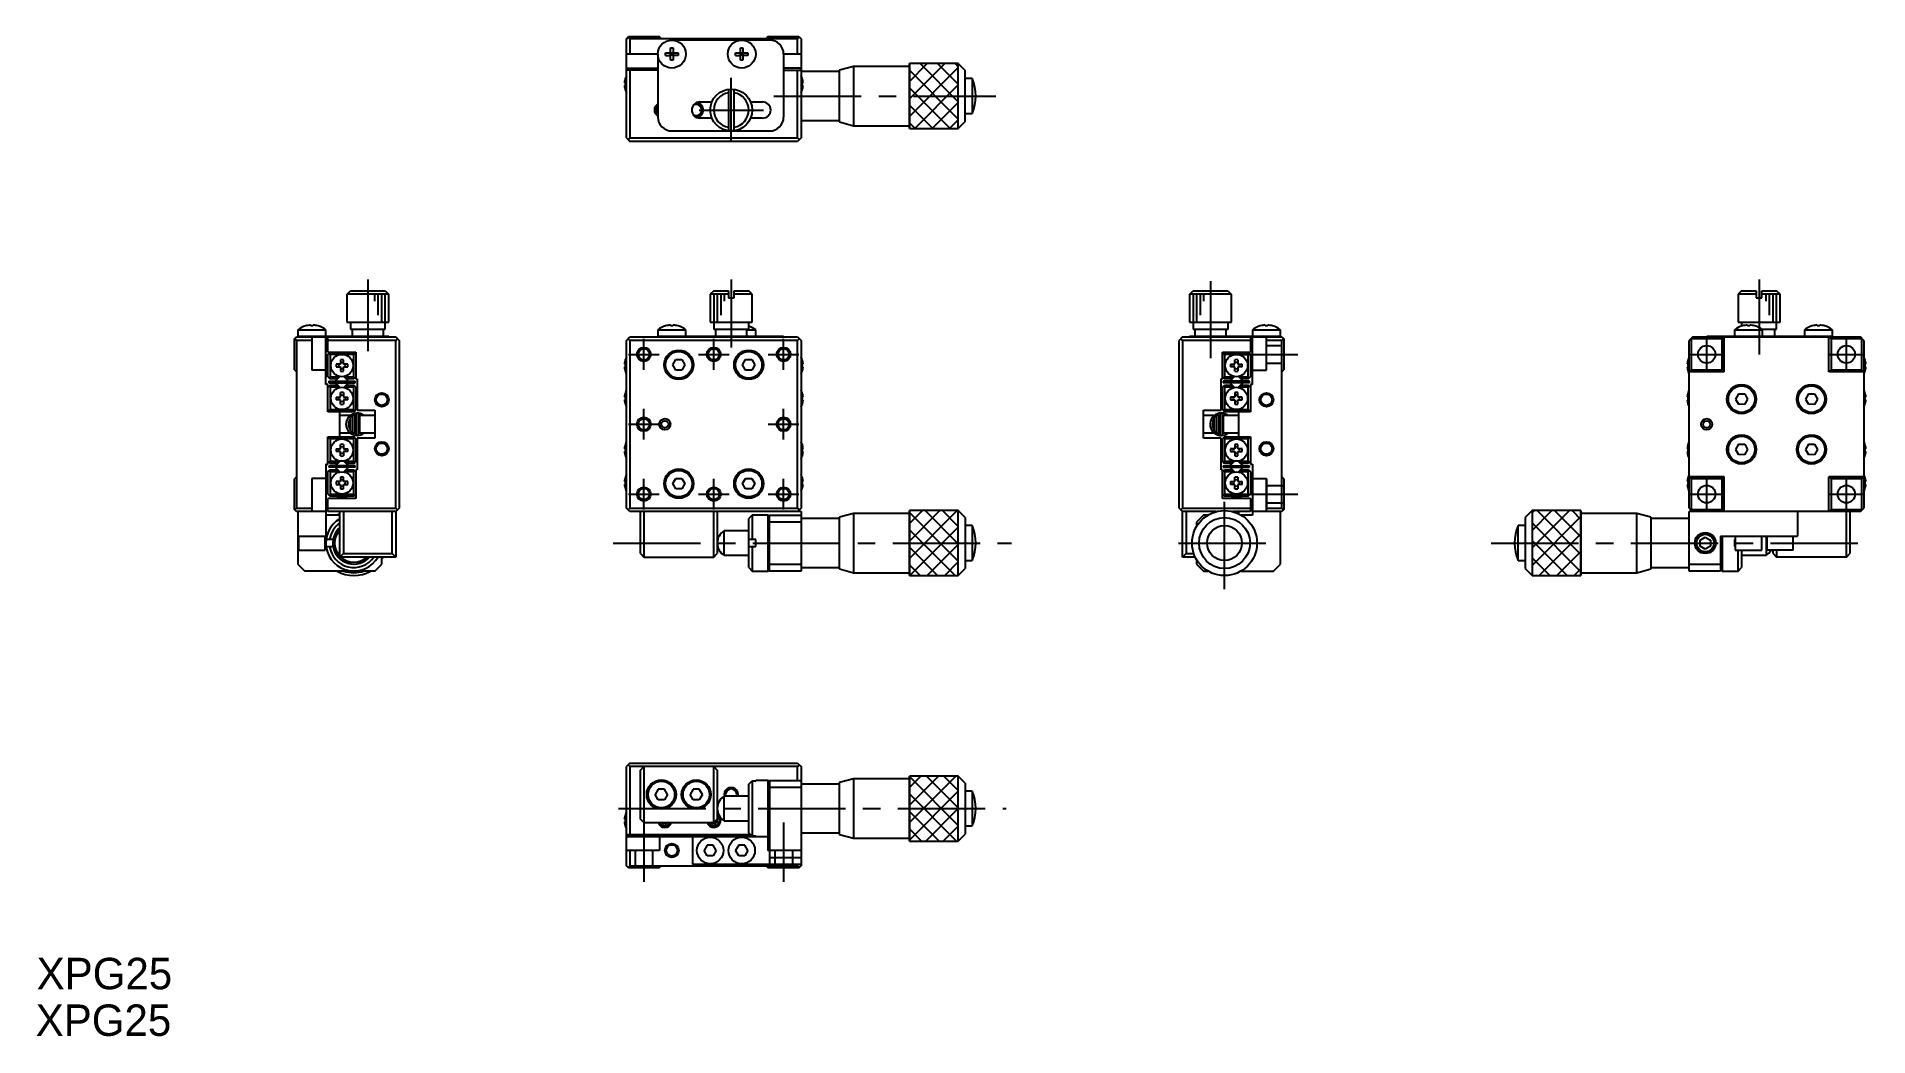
# Model space of a CAD drawing. Extents: x 115 to 377, y 16 to 159.
import ezdxf

# ---------------------------------------------------------------- set-up
doc = ezdxf.new("R2010")
doc.units = 0
doc.header["$LTSCALE"] = 10
doc.linetypes.add('CENTER', pattern=[2, 1.25, -0.25, 0.25, -0.25])
doc.linetypes.add('DASHED', pattern=[3.5, 2, -1.5])
doc.layers.get('0').update_dxf_attribs({"linetype": 'CONTINUOUS'})
doc.layers.add('CENTER', color=1, linetype='CENTER')
doc.styles.get("Standard").update_dxf_attribs({"font": 'FGP教科書体NT-M'})

msp = doc.modelspace()

# ---------------------------------------------------------------- texts
at = {"color": 7}
for p in [(115.008302, 22.742306), (114.872624, 16.067137)]:
    msp.add_text('XPG25', height=4.5, dxfattribs=at).set_placement(p)

# ---------------------------------------------------------------- linework, layer by layer
at = {"color": 7, "linetype": 'CONTINUOUS'}
for p, q in [((199.421161, 158.755563), (199.721161, 159.055563)), ((199.421161, 144.555563), (199.421161, 158.755563)), ((199.671161, 159.005563), (199.921161, 158.755563)), ((199.721161, 159.055563), (204.121161, 159.055563)), ((199.921161, 158.755563), (199.921161, 156.555563)), ((223.921161, 158.755563), (199.921161, 158.755563)), ((204.421161, 158.755563), (204.121161, 159.055563)), ((205.741161, 157.441924), (206.101161, 157.441924)), ((205.741161, 156.735563), (205.741161, 157.441924)), ((219.921161, 158.555563), (205.921161, 158.555563)), ((206.101161, 157.441924), (206.101161, 156.735563)), ((215.741161, 157.441924), (216.101161, 157.441924)), ((215.741161, 156.735563), (215.741161, 157.441924)), ((216.101161, 157.441924), (216.101161, 156.735563)), ((219.721161, 159.055563), (219.421161, 158.755563)), ((219.721161, 159.055563), (224.121161, 159.055563)), ((223.921161, 158.755563), (224.171161, 159.005563)), ((223.921161, 156.555563), (223.921161, 158.755563)), ((224.121161, 159.055563), (224.421161, 158.755563)), ((224.421161, 158.755563), (224.421161, 144.555563)), ((203.921161, 156.555563), (199.421161, 156.555563)), ((203.921161, 156.555563), (203.921161, 147.555563)), ((205.0348, 156.375563), (205.0348, 156.735563)), ((205.0348, 156.735563), (205.741161, 156.735563)), ((205.0348, 156.375563), (205.741161, 156.375563)), ((205.751533, 156.725191), (205.741161, 156.735563)), ((205.751533, 156.385935), (205.741161, 156.375563)), ((205.741161, 155.669201), (205.741161, 156.375563)), ((206.101161, 155.669201), (205.741161, 155.669201)), ((205.751533, 156.725191), (206.090789, 156.725191)), ((205.751533, 156.385935), (205.751533, 156.725191)), ((206.090789, 156.385935), (205.751533, 156.385935)), ((206.090789, 156.725191), (206.101161, 156.735563)), ((206.090789, 156.725191), (206.090789, 156.385935)), ((206.090789, 156.385935), (206.101161, 156.375563)), ((206.101161, 156.735563), (206.807522, 156.735563)), ((206.101161, 156.375563), (206.101161, 155.669201)), ((206.807522, 156.375563), (206.101161, 156.375563)), ((206.807522, 156.735563), (206.807522, 156.375563)), ((215.0348, 156.375563), (215.0348, 156.735563)), ((215.0348, 156.735563), (215.741161, 156.735563)), ((215.0348, 156.375563), (215.741161, 156.375563)), ((215.751533, 156.725191), (215.741161, 156.735563)), ((215.751533, 156.385935), (215.741161, 156.375563)), ((215.741161, 155.669201), (215.741161, 156.375563)), ((216.101161, 155.669201), (215.741161, 155.669201)), ((215.751533, 156.725191), (216.090789, 156.725191)), ((215.751533, 156.385935), (215.751533, 156.725191)), ((216.090789, 156.385935), (215.751533, 156.385935)), ((216.090789, 156.725191), (216.101161, 156.735563)), ((216.090789, 156.725191), (216.090789, 156.385935)), ((216.090789, 156.385935), (216.101161, 156.375563)), ((216.101161, 156.735563), (216.807522, 156.735563)), ((216.101161, 156.375563), (216.101161, 155.669201)), ((216.807522, 156.375563), (216.101161, 156.375563)), ((216.807522, 156.735563), (216.807522, 156.375563)), ((221.921161, 156.555563), (221.921161, 147.555563)), ((224.421161, 156.555563), (221.921161, 156.555563)), ((231.921161, 154.805563), (229.921161, 154.255563)), ((239.921161, 154.805563), (231.921161, 154.805563)), ((231.921161, 154.805563), (231.921161, 146.305563)), ((246.921161, 155.205563), (239.921161, 155.205563)), ((239.921161, 145.905563), (239.921161, 155.205563)), ((246.921161, 145.905563), (246.921161, 155.205563)), ((247.921161, 154.205563), (246.921161, 155.205563)), ((199.270097, 152.455563), (199.137213, 152.455563)), ((199.270097, 153.081698), (199.270097, 153.105563)), ((199.270097, 152.055563), (199.270097, 152.455563)), ((199.421161, 154.555563), (203.921161, 154.555563)), ((203.921161, 154.255563), (199.421161, 154.255563)), ((199.921161, 154.255563), (199.921161, 144.555563)), ((224.421161, 154.555563), (221.921161, 154.555563)), ((221.921161, 154.255563), (224.421161, 154.255563)), ((223.921161, 144.555563), (223.921161, 154.255563)), ((229.921161, 154.055563), (224.421161, 154.055563)), ((224.572225, 153.081698), (224.572225, 153.105563)), ((224.572225, 152.455563), (224.705109, 152.455563)), ((224.572225, 152.055563), (224.572225, 152.455563)), ((229.921161, 146.855563), (229.921161, 154.255563)), ((247.921161, 146.905563), (247.921161, 154.205563)), ((248.921161, 153.055563), (247.921161, 153.055563)), ((248.921161, 153.055563), (248.921161, 148.055563)), ((199.137213, 152.055563), (199.270097, 152.055563)), ((199.270097, 151.405563), (199.270097, 151.429427)), ((209.921161, 149.705563), (211.650331, 149.705563)), ((214.021161, 151.528776), (214.021161, 145.582349)), ((214.821161, 145.582349), (214.821161, 151.528776)), ((217.191991, 149.705563), (218.921161, 149.705563)), ((224.705109, 152.055563), (224.572225, 152.055563)), ((224.572225, 151.405563), (224.572225, 151.429427)), ((208.967125, 149.197007), (208.965429, 149.212698)), ((211.650331, 147.405563), (209.921161, 147.405563)), ((210.216787, 148.638599), (210.220248, 148.636079)), ((218.921161, 147.405563), (217.191991, 147.405563)), ((224.421161, 147.055563), (229.921161, 147.055563)), ((229.921161, 146.855563), (231.921161, 146.305563)), ((246.921161, 145.905563), (247.921161, 146.905563)), ((247.921161, 148.055563), (248.921161, 148.055563)), ((199.421161, 144.555563), (199.921161, 144.055563)), ((199.671161, 144.305563), (199.921161, 144.555563)), ((199.921161, 144.555563), (223.921161, 144.555563)), ((205.921161, 145.555563), (219.921161, 145.555563)), ((223.921161, 144.555563), (224.171161, 144.305563)), ((224.421161, 144.555563), (223.921161, 144.055563)), ((231.921161, 146.305563), (239.921161, 146.305563)), ((239.921161, 145.905563), (246.921161, 145.905563)), ((223.921161, 144.055563), (199.921161, 144.055563)), ((159.407684, 121.690748), (159.434471, 121.690748)), ((159.407684, 121.690748), (159.407684, 118.190748)), ((159.434471, 122.190748), (159.939892, 122.690748)), ((159.434471, 121.690748), (159.434471, 122.190748)), ((165.380898, 122.190748), (159.434471, 122.190748)), ((159.939892, 122.690748), (164.875477, 122.690748)), ((164.875477, 122.690748), (165.380898, 122.190748)), ((165.380898, 122.190748), (165.380898, 121.690748)), ((165.380898, 121.690748), (165.407684, 121.690748)), ((165.407684, 118.190748), (165.407684, 121.690748)), ((211.921161, 122.690748), (211.421161, 122.190748)), ((214.021161, 122.190748), (211.421161, 122.190748)), ((211.421161, 122.190748), (211.421161, 118.190748)), ((211.921161, 122.690748), (214.021161, 122.690748)), ((214.021161, 122.690748), (214.021161, 121.690748)), ((214.021161, 121.690748), (214.821161, 121.690748)), ((214.821161, 122.690748), (216.921161, 122.690748)), ((214.821161, 121.690748), (214.821161, 122.690748)), ((217.421161, 122.190748), (214.821161, 122.190748)), ((217.421161, 122.190748), (216.921161, 122.690748)), ((217.421161, 118.190748), (217.421161, 122.190748)), ((280.024352, 121.690748), (280.051138, 121.690748)), ((280.024352, 121.690748), (280.024352, 118.190748)), ((280.051138, 122.190748), (280.556559, 122.690748)), ((280.051138, 121.690748), (280.051138, 122.190748)), ((285.997566, 122.190748), (280.051138, 122.190748)), ((280.556559, 122.690748), (285.492144, 122.690748)), ((285.492144, 122.690748), (285.997566, 122.190748)), ((285.997566, 122.190748), (285.997566, 121.690748)), ((285.997566, 121.690748), (286.024352, 121.690748)), ((286.024352, 118.190748), (286.024352, 121.690748)), ((359.035464, 122.690748), (358.535464, 122.190748)), ((361.135464, 122.190748), (358.535464, 122.190748)), ((358.535464, 122.190748), (358.535464, 118.190748)), ((359.035464, 122.690748), (361.135464, 122.690748)), ((361.135464, 122.690748), (361.135464, 121.690748)), ((361.135464, 121.690748), (361.935464, 121.690748)), ((361.935464, 122.690748), (364.035464, 122.690748)), ((361.935464, 121.690748), (361.935464, 122.690748)), ((364.535464, 122.190748), (361.935464, 122.190748)), ((364.535464, 122.190748), (364.035464, 122.690748)), ((364.535464, 118.190748), (364.535464, 122.190748)), ((159.407684, 118.190748), (165.407684, 118.190748)), ((159.907684, 118.190748), (159.907684, 117.190748)), ((164.907684, 117.190748), (164.907684, 118.190748)), ((211.421161, 118.190748), (217.421161, 118.190748)), ((211.921161, 118.190748), (211.921161, 117.190748)), ((216.921161, 117.190748), (216.921161, 118.190748)), ((280.024352, 118.190748), (286.024352, 118.190748)), ((280.524352, 118.190748), (280.524352, 117.190748)), ((285.524352, 117.190748), (285.524352, 118.190748)), ((358.535464, 118.190748), (364.535464, 118.190748)), ((359.035464, 118.190748), (359.035464, 117.630484)), ((364.035464, 117.190748), (364.035464, 118.190748)), ((151.907684, 115.790748), (152.207684, 116.090748)), ((151.907684, 111.390748), (151.907684, 115.790748)), ((152.207684, 115.590748), (151.957684, 115.840748)), ((152.207684, 116.090748), (166.407684, 116.090748)), ((154.407684, 115.590748), (152.207684, 115.590748)), ((152.207684, 115.590748), (152.207684, 91.590748)), ((152.407684, 117.088747), (156.407684, 117.088747)), ((152.407684, 117.088747), (152.407684, 116.090748)), ((152.407684, 116.190748), (165.407684, 116.190748)), ((153.521323, 117.660269), (153.519068, 117.664892)), ((154.227684, 117.660269), (154.227684, 117.780606)), ((154.587684, 117.660269), (154.227684, 117.660269)), ((154.407684, 116.090748), (154.407684, 111.340748)), ((154.587684, 117.780606), (154.587684, 117.660269)), ((155.2963, 117.664892), (155.294046, 117.660269)), ((156.407684, 116.190748), (156.407684, 117.088747)), ((156.407684, 109.290748), (156.407684, 116.090748)), ((156.707684, 113.890748), (156.707684, 116.090748)), ((166.407684, 115.590748), (156.707684, 115.590748)), ((159.907684, 117.190748), (164.907684, 117.190748)), ((160.157684, 117.190748), (160.157684, 116.190748)), ((164.657684, 116.190748), (164.657684, 117.190748)), ((165.407684, 116.190748), (165.407684, 116.090748)), ((166.407684, 116.090748), (166.907684, 115.590748)), ((166.407684, 115.590748), (166.657684, 115.840748)), ((166.407684, 91.590748), (166.407684, 115.590748)), ((166.907684, 115.590748), (166.907684, 91.590748)), ((199.421161, 115.590748), (199.921161, 116.090748)), ((199.421161, 91.590748), (199.421161, 115.590748)), ((199.671161, 115.840748), (199.921161, 115.590748)), ((199.921161, 116.090748), (223.921161, 116.090748)), ((199.921161, 115.590748), (199.921161, 91.590748)), ((223.921161, 115.590748), (199.921161, 115.590748)), ((203.921161, 117.088747), (207.921161, 117.088747)), ((203.921161, 117.088747), (203.921161, 116.090748)), ((203.921161, 116.190748), (221.921161, 116.190748)), ((205.0348, 117.660269), (205.032545, 117.664892)), ((205.741161, 117.660269), (205.741161, 117.780606)), ((206.101161, 117.660269), (205.741161, 117.660269)), ((206.101161, 117.780606), (206.101161, 117.660269)), ((206.809777, 117.664892), (206.807522, 117.660269)), ((207.921161, 116.190748), (207.921161, 117.088747)), ((211.921161, 117.190748), (216.921161, 117.190748)), ((212.171161, 117.190748), (212.171161, 116.190748)), ((216.671161, 116.190748), (216.671161, 117.190748)), ((216.671161, 117.088747), (217.921161, 117.088747)), ((217.921161, 116.190748), (217.921161, 117.088747)), ((221.921161, 116.190748), (221.921161, 116.090748)), ((223.921161, 116.090748), (224.421161, 115.590748)), ((224.171161, 115.840748), (223.921161, 115.590748)), ((223.921161, 91.590748), (223.921161, 115.590748)), ((224.421161, 115.590748), (224.421161, 91.590748)), ((279.024352, 116.090748), (278.524352, 115.590748)), ((278.524352, 91.590748), (278.524352, 115.590748)), ((278.774352, 115.840748), (279.024352, 115.590748)), ((279.024352, 116.090748), (293.224352, 116.090748)), ((279.024352, 115.590748), (279.024352, 91.590748)), ((288.724352, 115.590748), (279.024352, 115.590748)), ((280.024352, 116.090748), (280.024352, 116.190748)), ((280.024352, 116.190748), (293.024352, 116.190748)), ((280.524352, 117.190748), (285.524352, 117.190748)), ((280.774352, 117.190748), (280.774352, 116.190748)), ((285.274352, 116.190748), (285.274352, 117.190748)), ((288.724352, 116.090748), (288.724352, 113.890748)), ((289.024352, 117.088747), (293.024352, 117.088747)), ((289.024352, 117.088747), (289.024352, 116.190748)), ((289.024352, 109.290748), (289.024352, 116.090748)), ((290.13799, 117.660269), (290.135736, 117.664892)), ((290.844352, 117.660269), (290.844352, 117.780606)), ((291.204352, 117.660269), (290.844352, 117.660269)), ((291.024352, 111.340748), (291.024352, 116.090748)), ((293.224352, 115.590748), (291.024352, 115.590748)), ((291.204352, 117.780606), (291.204352, 117.660269)), ((291.912968, 117.664892), (291.910713, 117.660269)), ((293.024352, 116.090748), (293.024352, 117.088747)), ((293.224352, 116.090748), (293.524352, 115.790748)), ((293.474352, 115.840748), (293.224352, 115.590748)), ((293.224352, 91.590748), (293.224352, 115.590748)), ((293.524352, 115.790748), (293.524352, 111.390748)), ((352.035464, 116.090748), (351.535464, 115.590748)), ((351.535464, 91.590748), (351.535464, 115.590748)), ((351.835464, 115.790748), (351.785464, 115.840748)), ((351.835464, 115.790748), (351.835464, 111.390748)), ((356.235464, 115.790748), (351.835464, 115.790748)), ((352.035464, 116.090748), (376.035464, 116.090748)), ((354.035464, 116.090748), (354.035464, 116.190748)), ((354.035464, 116.190748), (372.035464, 116.190748)), ((356.235464, 115.790748), (356.535464, 116.090748)), ((356.235464, 111.390748), (356.235464, 115.790748)), ((356.535464, 111.090748), (356.535464, 116.090748)), ((358.035464, 117.088747), (358.035464, 116.190748)), ((358.035464, 117.088747), (362.035464, 117.088747)), ((359.149103, 117.660269), (359.146848, 117.664892)), ((359.855464, 117.660269), (359.855464, 117.780606)), ((360.215464, 117.660269), (359.855464, 117.660269)), ((360.215464, 117.780606), (360.215464, 117.660269)), ((360.92408, 117.664892), (360.921826, 117.660269)), ((361.90094, 117.190748), (364.035464, 117.190748)), ((362.035464, 116.190748), (362.035464, 117.088747)), ((363.785464, 116.190748), (363.785464, 117.190748)), ((368.035464, 117.088747), (368.035464, 116.190748)), ((368.035464, 117.088747), (372.035464, 117.088747)), ((369.149103, 117.660269), (369.146848, 117.664892)), ((369.855464, 117.660269), (369.855464, 117.780606)), ((370.215464, 117.660269), (369.855464, 117.660269)), ((370.215464, 117.780606), (370.215464, 117.660269)), ((370.92408, 117.664892), (370.921826, 117.660269)), ((371.535464, 111.090748), (371.535464, 116.090748)), ((371.535464, 116.090748), (371.835464, 115.790748)), ((371.835464, 115.790748), (371.835464, 111.390748)), ((376.235464, 115.790748), (371.835464, 115.790748)), ((372.035464, 116.090748), (372.035464, 117.088747)), ((376.535464, 115.590748), (376.035464, 116.090748)), ((376.285464, 115.840748), (376.235464, 115.790748)), ((376.235464, 111.390748), (376.235464, 115.790748)), ((376.535464, 115.590748), (376.535464, 91.590748)), ((156.707684, 113.890748), (160.707684, 113.890748)), ((156.707684, 113.590748), (157.007684, 113.890748)), ((156.707684, 110.390748), (156.707684, 113.590748)), ((156.857684, 113.740748), (157.007684, 113.590748)), ((157.007684, 113.590748), (157.007684, 110.390748)), ((160.407684, 113.590748), (157.007684, 113.590748)), ((158.507684, 112.816883), (158.507684, 112.190748)), ((158.907684, 112.190748), (158.907684, 112.816883)), ((160.407684, 113.890748), (160.707684, 113.590748)), ((160.407684, 113.590748), (160.557684, 113.740748)), ((160.407684, 110.390748), (160.407684, 113.590748)), ((160.707684, 113.890748), (160.707684, 110.090748)), ((199.270097, 112.816883), (199.270097, 112.840748)), ((206.055136, 112.090748), (206.488148, 112.840748)), ((206.488148, 112.840748), (207.354174, 112.840748)), ((207.354174, 112.840748), (207.787186, 112.090748)), ((216.055136, 112.090748), (216.488148, 112.840748)), ((216.488148, 112.840748), (217.354174, 112.840748)), ((217.354174, 112.840748), (217.787186, 112.090748)), ((224.572225, 112.816883), (224.572225, 112.840748)), ((284.724352, 113.890748), (288.724352, 113.890748)), ((284.724352, 110.090748), (284.724352, 113.890748)), ((284.724352, 113.590748), (285.024352, 113.890748)), ((284.874352, 113.740748), (285.024352, 113.590748)), ((285.024352, 113.590748), (285.024352, 110.390748)), ((288.424352, 113.590748), (285.024352, 113.590748)), ((286.524352, 112.190748), (286.524352, 112.816883)), ((286.924352, 112.816883), (286.924352, 112.190748)), ((288.724352, 113.590748), (288.424352, 113.890748)), ((288.424352, 113.590748), (288.574352, 113.740748)), ((288.424352, 110.390748), (288.424352, 113.590748)), ((288.724352, 113.590748), (288.724352, 110.390748)), ((351.384401, 112.840748), (351.384401, 112.816883)), ((376.686528, 112.840748), (376.686528, 112.816883)), ((151.907684, 111.390748), (152.207684, 111.090748)), ((156.407684, 111.340748), (154.407684, 111.340748)), ((156.707684, 110.390748), (157.007684, 110.090748)), ((157.007684, 110.390748), (156.857684, 110.240748)), ((157.007684, 110.390748), (158.308636, 110.390748)), ((158.422623, 110.416346), (157.806123, 109.799847)), ((158.507684, 112.190748), (157.881549, 112.190748)), ((157.881549, 111.790748), (158.507684, 111.790748)), ((158.008636, 110.090748), (158.349291, 110.431404)), ((158.507684, 111.790748), (158.507684, 111.164612)), ((159.53382, 112.190748), (158.907684, 112.190748)), ((158.907684, 111.164612), (158.907684, 111.790748)), ((158.907684, 111.790748), (159.53382, 111.790748)), ((158.962559, 110.411179), (159.609245, 109.764491)), ((159.609245, 109.799847), (158.992746, 110.416346)), ((159.066078, 110.431404), (159.406733, 110.090748)), ((159.106733, 110.390748), (160.407684, 110.390748)), ((160.557684, 110.240748), (160.407684, 110.390748)), ((160.707684, 110.390748), (160.407684, 110.090748)), ((199.270097, 112.190748), (199.137213, 112.190748)), ((199.137213, 111.790748), (199.270097, 111.790748)), ((199.270097, 111.790748), (199.270097, 112.190748)), ((199.270097, 111.140748), (199.270097, 111.164612)), ((206.488148, 111.340748), (206.055136, 112.090748)), ((207.354174, 111.340748), (206.488148, 111.340748)), ((207.787186, 112.090748), (207.354174, 111.340748)), ((216.488148, 111.340748), (216.055136, 112.090748)), ((217.354174, 111.340748), (216.488148, 111.340748)), ((217.787186, 112.090748), (217.354174, 111.340748)), ((224.572225, 112.190748), (224.705109, 112.190748)), ((224.572225, 111.790748), (224.572225, 112.190748)), ((224.705109, 111.790748), (224.572225, 111.790748)), ((224.572225, 111.140748), (224.572225, 111.164612)), ((284.724352, 110.390748), (285.024352, 110.090748)), ((285.024352, 110.390748), (284.874352, 110.240748)), ((285.024352, 110.390748), (286.325303, 110.390748)), ((286.43929, 110.416346), (285.822791, 109.799847)), ((285.822791, 109.764491), (286.469478, 110.411178)), ((285.898216, 112.190748), (286.524352, 112.190748)), ((286.524352, 111.790748), (285.898216, 111.790748)), ((286.025303, 110.090748), (286.365959, 110.431404)), ((286.524352, 111.164612), (286.524352, 111.790748)), ((286.924352, 112.190748), (287.550487, 112.190748)), ((287.550487, 111.790748), (286.924352, 111.790748)), ((286.924352, 111.790748), (286.924352, 111.164612)), ((287.625913, 109.799847), (287.009413, 110.416346)), ((287.082745, 110.431403), (287.4234, 110.090748)), ((287.1234, 110.390748), (288.424352, 110.390748)), ((288.574352, 110.240748), (288.424352, 110.390748)), ((288.424352, 110.090748), (288.724352, 110.390748)), ((289.024352, 111.340748), (291.024352, 111.340748)), ((293.224352, 111.090748), (293.524352, 111.390748)), ((351.251516, 112.190748), (351.384401, 112.190748)), ((351.384401, 111.790748), (351.251516, 111.790748)), ((351.384401, 112.190748), (351.384401, 111.790748)), ((351.384401, 111.164612), (351.384401, 111.140748)), ((351.535464, 111.090748), (351.835464, 111.390748)), ((356.535464, 111.090748), (351.535464, 111.090748)), ((351.835464, 111.390748), (356.235464, 111.390748)), ((356.535464, 111.090748), (356.235464, 111.390748)), ((371.835464, 111.390748), (371.535464, 111.090748)), ((376.535464, 111.090748), (371.535464, 111.090748)), ((371.835464, 111.390748), (376.235464, 111.390748)), ((376.235464, 111.390748), (376.535464, 111.090748)), ((376.819413, 112.190748), (376.686528, 112.190748)), ((376.686528, 112.190748), (376.686528, 111.790748)), ((376.686528, 111.790748), (376.819413, 111.790748)), ((376.686528, 111.164612), (376.686528, 111.140748)), ((156.707684, 109.290748), (156.407684, 109.290748)), ((156.707684, 105.390748), (156.707684, 109.290748)), ((157.007684, 109.190748), (156.707684, 108.890748)), ((156.807684, 109.740748), (160.607684, 109.740748)), ((156.807684, 109.740748), (156.807684, 109.540748)), ((156.807684, 109.540748), (160.607684, 109.540748)), ((156.857684, 109.040748), (157.007684, 108.890748)), ((158.008636, 110.090748), (157.007684, 110.090748)), ((157.007684, 109.190748), (158.008636, 109.190748)), ((157.007684, 108.890748), (157.007684, 105.690748)), ((158.308636, 108.890748), (157.007684, 108.890748)), ((158.45281, 108.870317), (157.806123, 109.517004)), ((157.806123, 109.481649), (158.422623, 108.865149)), ((157.881549, 107.490748), (158.507684, 107.490748)), ((158.349292, 108.850092), (158.008636, 109.190748)), ((158.507684, 107.490748), (158.507684, 108.116883)), ((158.907684, 108.116883), (158.907684, 107.490748)), ((158.907684, 107.490748), (159.53382, 107.490748)), ((158.992746, 108.865149), (159.609245, 109.481649)), ((159.406733, 109.190748), (159.066077, 108.850092)), ((160.407684, 108.890748), (159.106733, 108.890748)), ((160.407684, 110.090748), (159.406733, 110.090748)), ((159.406733, 109.190748), (160.407684, 109.190748)), ((160.707684, 108.890748), (160.407684, 109.190748)), ((160.407684, 108.890748), (160.557684, 109.040748)), ((160.407684, 105.690748), (160.407684, 108.890748)), ((160.607684, 109.540748), (160.607684, 109.740748)), ((160.707684, 110.090748), (160.907684, 110.090748)), ((160.707684, 108.890748), (160.707684, 105.690748)), ((160.907684, 110.090748), (160.907684, 105.590748)), ((199.137213, 107.490748), (199.270097, 107.490748)), ((199.270097, 108.140748), (199.270097, 108.116883)), ((199.270097, 107.490748), (199.270097, 107.090748)), ((224.572225, 108.140748), (224.572225, 108.116883)), ((224.705109, 107.490748), (224.572225, 107.490748)), ((224.572225, 107.490748), (224.572225, 107.090748)), ((284.524352, 110.090748), (284.724352, 110.090748)), ((284.524352, 105.590748), (284.524352, 110.090748)), ((284.724352, 108.890748), (285.024352, 109.190748)), ((284.724352, 105.690748), (284.724352, 108.890748)), ((284.824352, 109.740748), (284.824352, 109.540748)), ((288.624352, 109.740748), (284.824352, 109.740748)), ((288.624352, 109.540748), (284.824352, 109.540748)), ((284.874352, 109.040748), (285.024352, 108.890748)), ((286.025303, 110.090748), (285.024352, 110.090748)), ((285.024352, 109.190748), (286.025303, 109.190748)), ((285.024352, 108.890748), (285.024352, 105.690748)), ((286.325303, 108.890748), (285.024352, 108.890748)), ((285.822791, 109.481649), (286.43929, 108.865149)), ((286.524352, 107.490748), (285.898216, 107.490748)), ((286.365959, 108.850092), (286.025303, 109.190748)), ((286.524352, 108.116883), (286.524352, 107.490748)), ((286.924352, 107.490748), (286.924352, 108.116883)), ((287.550487, 107.490748), (286.924352, 107.490748)), ((287.625913, 109.517004), (286.979226, 108.870317)), ((287.009413, 108.865149), (287.625913, 109.481649)), ((287.4234, 109.190748), (287.082744, 108.850092)), ((288.424352, 108.890748), (287.1234, 108.890748)), ((288.424352, 110.090748), (287.4234, 110.090748)), ((287.4234, 109.190748), (288.424352, 109.190748)), ((288.724352, 108.890748), (288.424352, 109.190748)), ((288.424352, 108.890748), (288.574352, 109.040748)), ((288.424352, 105.690748), (288.424352, 108.890748)), ((288.624352, 109.540748), (288.624352, 109.740748)), ((288.724352, 109.290748), (288.724352, 105.390748)), ((289.024352, 109.290748), (288.724352, 109.290748)), ((351.384401, 107.490748), (351.251516, 107.490748)), ((351.384401, 108.116883), (351.384401, 108.140748)), ((351.384401, 107.090748), (351.384401, 107.490748)), ((358.609262, 107.944638), (358.169474, 107.198591)), ((358.609262, 107.944638), (359.475252, 107.936795)), ((359.475252, 107.936795), (359.901454, 107.182904)), ((368.609262, 107.944638), (368.169474, 107.198591)), ((368.609262, 107.944638), (369.475252, 107.936795)), ((369.475252, 107.936795), (369.901454, 107.182904)), ((376.686528, 108.116883), (376.686528, 108.140748)), ((376.686528, 107.490748), (376.819413, 107.490748)), ((376.686528, 107.090748), (376.686528, 107.490748)), ((156.707684, 105.690748), (157.007684, 105.390748)), ((160.407684, 105.390748), (156.707684, 105.390748)), ((157.007684, 105.690748), (156.857684, 105.540748)), ((157.007684, 105.690748), (160.407684, 105.690748)), ((158.507684, 107.090748), (157.881549, 107.090748)), ((158.407684, 101.790748), (158.407684, 105.390748)), ((158.507684, 106.464612), (158.507684, 107.090748)), ((158.907684, 107.090748), (158.907684, 106.464612)), ((159.53382, 107.090748), (158.907684, 107.090748)), ((160.557684, 105.540748), (160.407684, 105.690748)), ((160.407684, 105.390748), (160.707684, 105.690748)), ((160.704684, 105.006562), (160.704684, 102.156562)), ((160.907684, 105.590748), (163.407684, 105.590748)), ((161.068961, 104.961399), (161.054584, 104.953729)), ((161.054684, 102.156562), (161.054684, 105.006562)), ((161.099056, 104.976052), (161.068961, 104.961399)), ((161.129838, 104.989187), (161.099056, 104.976052)), ((161.161231, 105.00077), (161.129838, 104.989187)), ((161.193156, 105.010775), (161.161231, 105.00077)), ((161.225537, 105.019176), (161.193156, 105.010775)), ((161.258292, 105.025953), (161.225537, 105.019176)), ((161.291341, 105.03109), (161.258292, 105.025953)), ((161.324603, 105.034573), (161.291341, 105.03109)), ((161.357996, 105.036395), (161.324603, 105.034573)), ((161.391438, 105.03655), (161.357996, 105.036395)), ((161.424846, 105.035039), (161.391438, 105.03655)), ((161.458138, 105.031865), (161.424846, 105.035039)), ((161.491232, 105.027036), (161.458138, 105.031865)), ((161.524047, 105.020563), (161.491232, 105.027036)), ((161.556501, 105.012462), (161.524047, 105.020563)), ((161.588516, 105.002753), (161.556501, 105.012462)), ((161.620011, 104.991459), (161.588516, 105.002753)), ((161.650909, 104.978609), (161.620011, 104.991459)), ((161.681134, 104.964233), (161.650909, 104.978609)), ((161.710609, 104.948368), (161.681134, 104.964233)), ((161.744841, 104.926802), (161.703441, 104.952485)), ((161.710816, 104.869227), (161.705737, 104.860125)), ((161.745539, 104.926585), (161.706298, 104.840757)), ((161.737775, 104.931999), (161.710609, 104.948368)), ((161.715535, 104.877873), (161.710816, 104.869227)), ((161.71987, 104.886015), (161.715535, 104.877873)), ((161.723795, 104.893609), (161.71987, 104.886015)), ((161.727292, 104.900616), (161.723795, 104.893609)), ((161.73034, 104.906997), (161.727292, 104.900616)), ((161.732923, 104.912718), (161.73034, 104.906997)), ((161.735028, 104.917748), (161.732923, 104.912718)), ((161.736643, 104.92206), (161.735028, 104.917748)), ((161.737759, 104.925631), (161.736643, 104.92206)), ((161.737159, 104.932183), (161.73807, 104.931727)), ((161.738371, 104.928442), (161.737759, 104.925631)), ((161.73807, 104.931727), (161.738475, 104.930478)), ((161.738475, 104.930478), (161.738371, 104.928442)), ((161.742094, 104.925261), (161.745539, 104.926585)), ((161.865829, 104.840806), (161.744841, 104.926802)), ((163.407684, 105.590748), (163.407684, 101.590748)), ((199.270097, 107.090748), (199.137213, 107.090748)), ((199.270097, 106.464612), (199.270097, 106.440748)), ((224.572225, 107.090748), (224.705109, 107.090748)), ((224.572225, 106.464612), (224.572225, 106.440748)), ((282.024352, 105.590748), (284.524352, 105.590748)), ((282.024352, 101.590748), (282.024352, 105.590748)), ((283.730478, 104.953442), (283.694171, 104.931945)), ((283.694877, 104.932183), (283.694542, 104.932127)), ((284.377352, 105.006562), (284.377352, 102.156562)), ((285.024352, 105.390748), (284.724352, 105.690748)), ((284.727352, 102.156562), (284.727352, 105.006562)), ((285.024352, 105.690748), (284.874352, 105.540748)), ((285.024352, 105.690748), (288.424352, 105.690748)), ((288.724352, 105.390748), (285.024352, 105.390748)), ((285.898216, 107.090748), (286.524352, 107.090748)), ((286.524352, 107.090748), (286.524352, 106.464612)), ((286.924352, 107.090748), (287.550487, 107.090748)), ((286.924352, 106.464612), (286.924352, 107.090748)), ((287.024352, 105.390748), (287.024352, 101.790748)), ((288.574352, 105.540748), (288.424352, 105.690748)), ((288.424352, 105.390748), (288.724352, 105.690748)), ((351.251516, 107.090748), (351.384401, 107.090748)), ((351.384401, 106.440748), (351.384401, 106.464612)), ((358.169474, 107.198591), (358.595677, 106.4447)), ((359.461667, 106.436857), (358.595677, 106.4447)), ((359.901454, 107.182904), (359.461667, 106.436857)), ((368.169474, 107.198591), (368.595677, 106.4447)), ((369.461667, 106.436857), (368.595677, 106.4447)), ((369.901454, 107.182904), (369.461667, 106.436857)), ((376.819413, 107.090748), (376.686528, 107.090748)), ((376.686528, 106.440748), (376.686528, 106.464612)), ((159.894052, 104.840748), (158.407684, 104.840748)), ((158.407684, 102.340748), (159.871153, 102.340748)), ((160.207684, 104.840748), (159.907684, 104.540748)), ((159.907684, 102.640748), (159.907684, 104.540748)), ((159.907684, 102.640748), (160.207684, 102.340748)), ((160.207684, 104.840748), (160.207684, 102.340748)), ((160.607684, 104.840748), (160.207684, 104.840748)), ((160.207684, 102.340748), (160.607684, 102.340748)), ((160.704684, 104.743748), (160.607683, 104.840747)), ((160.607684, 102.340748), (160.607684, 104.840748)), ((160.607685, 102.340747), (160.704684, 102.437747)), ((160.704642, 102.343403), (160.624538, 102.3575)), ((160.640009, 104.808643), (160.704657, 104.819524)), ((161.207684, 104.840748), (161.054684, 104.687747)), ((161.054684, 102.493748), (161.207684, 102.340748)), ((161.18033, 102.367968), (161.054703, 102.343581)), ((161.207684, 104.840748), (161.207684, 102.340748)), ((163.407684, 104.840748), (161.207684, 104.840748)), ((161.207684, 102.340748), (163.407684, 102.340748)), ((161.700326, 104.850615), (161.694612, 104.840748)), ((161.705737, 104.860125), (161.700326, 104.850615)), ((283.566603, 104.840748), (282.024352, 104.840748)), ((282.024352, 102.340748), (283.543929, 102.340748)), ((283.366872, 103.978743), (283.419635, 104.111039)), ((283.419635, 104.111039), (283.467204, 104.202993)), ((283.467204, 104.202993), (283.524332, 104.293597)), ((283.824352, 104.840748), (283.524352, 104.540748)), ((283.524352, 102.640748), (283.524352, 104.540748)), ((283.524352, 102.640748), (283.824352, 102.340748)), ((283.686175, 102.236798), (283.769881, 102.395218)), ((283.699103, 102.250383), (283.69698, 102.245304)), ((283.701715, 102.256167), (283.699103, 102.250383)), ((283.704802, 102.262625), (283.701715, 102.256167)), ((283.708347, 102.269723), (283.704802, 102.262625)), ((283.71233, 102.27742), (283.708347, 102.269723)), ((283.716729, 102.285675), (283.71233, 102.27742)), ((283.721521, 102.294442), (283.716729, 102.285675)), ((283.726679, 102.303673), (283.721521, 102.294442)), ((283.732174, 102.313318), (283.726679, 102.303673)), ((283.737977, 102.323322), (283.732174, 102.313318)), ((283.744055, 102.333632), (283.737977, 102.323322)), ((283.750375, 102.34419), (283.744055, 102.333632)), ((283.756903, 102.354939), (283.750375, 102.34419)), ((283.763602, 102.365819), (283.756903, 102.354939)), ((283.770435, 102.376771), (283.763602, 102.365819)), ((283.777366, 102.387734), (283.770435, 102.376771)), ((283.824352, 104.840748), (283.824352, 102.340748)), ((284.224352, 104.840748), (283.824352, 104.840748)), ((283.824352, 102.340748), (284.224352, 102.340748)), ((284.224352, 102.340748), (284.224352, 104.840748)), ((284.377352, 104.687747), (284.224352, 104.840748)), ((284.224352, 102.340748), (284.377352, 102.493748)), ((284.266432, 104.798701), (284.377872, 104.819619)), ((284.824352, 104.840748), (284.727352, 104.743748)), ((284.727352, 102.437747), (284.824352, 102.340748)), ((284.807319, 102.357563), (284.727379, 102.343601)), ((284.727394, 104.819721), (284.792117, 104.808749)), ((284.824352, 104.840748), (284.824352, 102.340748)), ((287.024352, 104.840748), (284.824352, 104.840748)), ((284.824352, 102.340748), (287.024352, 102.340748)), ((156.707684, 97.890748), (156.707684, 101.790748)), ((156.707684, 101.790748), (160.407684, 101.790748)), ((157.007684, 101.790748), (156.707684, 101.490748)), ((156.857684, 101.640748), (157.007684, 101.490748)), ((157.007684, 101.490748), (157.007684, 98.290748)), ((160.407684, 101.490748), (157.007684, 101.490748)), ((157.881549, 100.090748), (158.507684, 100.090748)), ((158.507684, 99.690748), (157.881549, 99.690748)), ((158.507684, 100.090748), (158.507684, 100.716883)), ((158.507684, 99.064612), (158.507684, 99.690748)), ((158.907684, 100.716883), (158.907684, 100.090748)), ((158.907684, 100.090748), (159.53382, 100.090748)), ((159.53382, 99.690748), (158.907684, 99.690748)), ((158.907684, 99.690748), (158.907684, 99.064612)), ((160.707684, 101.490748), (160.407684, 101.790748)), ((160.407684, 101.490748), (160.557684, 101.640748)), ((160.407684, 98.290748), (160.407684, 101.490748)), ((160.707684, 101.490748), (160.707684, 98.290748)), ((160.907684, 101.590748), (160.907684, 97.090748)), ((163.407684, 101.590748), (160.907684, 101.590748)), ((161.695549, 102.20592), (161.737775, 102.231125)), ((161.737775, 102.231125), (161.737159, 102.230941)), ((199.137213, 100.090748), (199.270097, 100.090748)), ((199.270097, 99.690748), (199.137213, 99.690748)), ((199.270097, 100.740748), (199.270097, 100.716883)), ((199.270097, 100.090748), (199.270097, 99.690748)), ((224.572225, 100.740748), (224.572225, 100.716883)), ((224.705109, 100.090748), (224.572225, 100.090748)), ((224.572225, 100.090748), (224.572225, 99.690748)), ((224.572225, 99.690748), (224.705109, 99.690748)), ((284.524352, 101.590748), (282.024352, 101.590748)), ((283.686134, 102.236843), (283.728653, 102.210604)), ((283.693678, 102.234766), (283.693554, 102.232731)), ((283.693554, 102.232731), (283.693648, 102.232107)), ((283.693648, 102.232107), (283.694261, 102.231125)), ((283.694293, 102.23755), (283.693678, 102.234766)), ((283.694261, 102.231125), (283.721427, 102.214756)), ((283.695395, 102.241069), (283.694293, 102.23755)), ((283.69698, 102.245304), (283.695395, 102.241069)), ((283.721427, 102.214756), (283.750903, 102.198891)), ((283.750903, 102.198891), (283.781127, 102.184515)), ((283.781127, 102.184515), (283.812025, 102.171665)), ((283.812025, 102.171665), (283.84352, 102.160371)), ((283.84352, 102.160371), (283.875535, 102.150662)), ((283.875535, 102.150662), (283.907989, 102.142562)), ((283.907989, 102.142562), (283.940804, 102.136088)), ((283.940804, 102.136088), (283.973898, 102.131259)), ((283.973898, 102.131259), (284.00719, 102.128085)), ((284.00719, 102.128085), (284.040598, 102.126574)), ((284.040598, 102.126574), (284.07404, 102.126729)), ((284.07404, 102.126729), (284.107433, 102.128551)), ((284.107433, 102.128551), (284.140695, 102.132034)), ((284.140695, 102.132034), (284.173744, 102.137171)), ((284.173744, 102.137171), (284.206499, 102.143948)), ((284.206499, 102.143948), (284.23888, 102.152349)), ((284.23888, 102.152349), (284.270806, 102.162354)), ((284.270806, 102.162354), (284.302198, 102.173937)), ((284.302198, 102.173937), (284.33298, 102.187072)), ((284.33298, 102.187072), (284.363075, 102.201725)), ((284.363075, 102.201725), (284.377452, 102.209395)), ((284.524352, 97.090748), (284.524352, 101.590748)), ((285.024352, 101.790748), (284.724352, 101.490748)), ((284.724352, 98.290748), (284.724352, 101.490748)), ((284.874352, 101.640748), (285.024352, 101.490748)), ((285.024352, 101.790748), (288.724352, 101.790748)), ((285.024352, 101.490748), (285.024352, 98.290748)), ((288.424352, 101.490748), (285.024352, 101.490748)), ((286.524352, 100.090748), (285.898216, 100.090748)), ((285.898216, 99.690748), (286.524352, 99.690748)), ((286.524352, 100.716883), (286.524352, 100.090748)), ((286.524352, 99.690748), (286.524352, 99.064612)), ((286.924352, 100.090748), (286.924352, 100.716883)), ((287.550487, 100.090748), (286.924352, 100.090748)), ((286.924352, 99.064612), (286.924352, 99.690748)), ((286.924352, 99.690748), (287.550487, 99.690748)), ((288.724352, 101.490748), (288.424352, 101.790748)), ((288.424352, 101.490748), (288.574352, 101.640748)), ((288.424352, 98.290748), (288.424352, 101.490748)), ((288.724352, 101.790748), (288.724352, 97.890748)), ((351.384401, 100.090748), (351.251516, 100.090748)), ((351.251516, 99.690748), (351.384401, 99.690748)), ((351.384401, 100.716883), (351.384401, 100.740748)), ((351.384401, 99.690748), (351.384401, 100.090748)), ((358.609262, 100.744638), (358.169474, 99.998591)), ((358.169474, 99.998591), (358.595677, 99.2447)), ((358.609262, 100.744638), (359.475252, 100.736795)), ((359.901454, 99.982904), (359.461667, 99.236857)), ((359.475252, 100.736795), (359.901454, 99.982904)), ((368.609262, 100.744638), (368.169474, 99.998591)), ((368.169474, 99.998591), (368.595677, 99.2447)), ((368.609262, 100.744638), (369.475252, 100.736795)), ((369.901454, 99.982904), (369.461667, 99.236857)), ((369.475252, 100.736795), (369.901454, 99.982904)), ((376.686528, 100.716883), (376.686528, 100.740748)), ((376.686528, 100.090748), (376.819413, 100.090748)), ((376.686528, 99.690748), (376.686528, 100.090748)), ((376.819413, 99.690748), (376.686528, 99.690748)), ((156.407684, 97.890748), (156.707684, 97.890748)), ((156.407684, 97.890748), (156.407684, 87.590748)), ((157.007684, 97.990748), (156.707684, 98.290748)), ((156.707684, 96.790748), (157.007684, 97.090748)), ((156.807684, 97.640748), (156.807684, 97.440748)), ((160.607684, 97.640748), (156.807684, 97.640748)), ((160.607684, 97.440748), (156.807684, 97.440748)), ((157.007684, 98.290748), (156.857684, 98.140748)), ((157.007684, 98.290748), (158.308636, 98.290748)), ((158.008636, 97.990748), (157.007684, 97.990748)), ((157.007684, 97.090748), (158.008636, 97.090748)), ((158.422623, 98.316346), (157.806123, 97.699847)), ((157.806123, 97.664491), (158.45281, 98.311178)), ((157.806123, 97.381649), (158.422623, 96.765149)), ((158.008636, 97.990748), (158.349291, 98.331403)), ((158.349292, 96.750092), (158.008636, 97.090748)), ((159.609246, 97.417003), (158.962558, 96.770317)), ((159.609245, 97.699847), (158.992746, 98.316346)), ((158.992746, 96.765149), (159.609245, 97.381649)), ((159.406733, 97.090748), (159.066077, 96.750092)), ((159.066078, 98.331403), (159.406733, 97.990748)), ((159.106733, 98.290748), (160.407684, 98.290748)), ((160.407684, 97.990748), (159.406733, 97.990748)), ((159.406733, 97.090748), (160.407684, 97.090748)), ((160.557684, 98.140748), (160.407684, 98.290748)), ((160.407684, 97.990748), (160.707684, 98.290748)), ((160.407684, 97.090748), (160.707684, 96.790748)), ((160.607684, 97.440748), (160.607684, 97.640748)), ((160.707684, 97.090748), (160.707684, 92.990748)), ((160.907684, 97.090748), (160.707684, 97.090748)), ((199.270097, 99.064612), (199.270097, 99.040748)), ((224.572225, 99.064612), (224.572225, 99.040748)), ((284.724352, 97.090748), (284.524352, 97.090748)), ((284.724352, 98.290748), (285.024352, 97.990748)), ((284.724352, 92.990748), (284.724352, 97.090748)), ((284.724352, 96.790748), (285.024352, 97.090748)), ((284.824352, 97.640748), (288.624352, 97.640748)), ((284.824352, 97.640748), (284.824352, 97.440748)), ((284.824352, 97.440748), (288.624352, 97.440748)), ((285.024352, 98.290748), (284.874352, 98.140748)), ((285.024352, 98.290748), (286.325303, 98.290748)), ((286.025303, 97.990748), (285.024352, 97.990748)), ((285.024352, 97.090748), (286.025303, 97.090748)), ((286.43929, 98.316346), (285.822791, 97.699847)), ((286.469478, 96.770317), (285.822791, 97.417004)), ((285.822791, 97.381649), (286.43929, 96.765149)), ((286.025303, 97.990748), (286.365959, 98.331403)), ((286.365959, 96.750092), (286.025303, 97.090748)), ((286.979226, 98.311178), (287.625913, 97.664491)), ((287.625913, 97.699847), (287.009413, 98.316346)), ((287.009413, 96.765149), (287.625913, 97.381649)), ((287.4234, 97.090748), (287.082744, 96.750092)), ((287.082745, 98.331403), (287.4234, 97.990748)), ((287.1234, 98.290748), (288.424352, 98.290748)), ((288.424352, 97.990748), (287.4234, 97.990748)), ((287.4234, 97.090748), (288.424352, 97.090748)), ((288.574352, 98.140748), (288.424352, 98.290748)), ((288.724352, 98.290748), (288.424352, 97.990748)), ((288.424352, 97.090748), (288.724352, 96.790748)), ((288.624352, 97.440748), (288.624352, 97.640748)), ((288.724352, 97.890748), (289.024352, 97.890748)), ((289.024352, 97.890748), (289.024352, 90.590748)), ((351.384401, 99.040748), (351.384401, 99.064612)), ((359.461667, 99.236857), (358.595677, 99.2447)), ((369.461667, 99.236857), (368.595677, 99.2447)), ((376.686528, 99.040748), (376.686528, 99.064612)), ((152.207684, 96.090748), (151.907684, 95.790748)), ((151.907684, 91.390748), (151.907684, 95.790748)), ((156.407684, 95.840748), (154.407684, 95.840748)), ((154.407684, 95.840748), (154.407684, 91.090748)), ((156.707684, 93.590748), (156.707684, 96.790748)), ((156.857684, 96.940748), (157.007684, 96.790748)), ((157.007684, 96.790748), (157.007684, 93.590748)), ((158.308636, 96.790748), (157.007684, 96.790748)), ((158.507684, 95.390748), (157.881549, 95.390748)), ((157.881549, 94.990748), (158.507684, 94.990748)), ((158.507684, 96.016883), (158.507684, 95.390748)), ((158.507684, 94.990748), (158.507684, 94.364612)), ((158.907684, 95.390748), (158.907684, 96.016883)), ((159.53382, 95.390748), (158.907684, 95.390748)), ((158.907684, 94.364612), (158.907684, 94.990748)), ((158.907684, 94.990748), (159.53382, 94.990748)), ((160.407684, 96.790748), (159.106733, 96.790748)), ((160.407684, 96.790748), (160.557684, 96.940748)), ((160.407684, 93.590748), (160.407684, 96.790748)), ((199.270097, 95.390748), (199.137213, 95.390748)), ((199.137213, 94.990748), (199.270097, 94.990748)), ((199.270097, 96.016883), (199.270097, 96.040748)), ((199.270097, 94.990748), (199.270097, 95.390748)), ((206.055136, 95.090748), (206.488148, 95.840748)), ((206.488148, 94.340748), (206.055136, 95.090748)), ((206.488148, 95.840748), (207.354174, 95.840748)), ((207.354174, 95.840748), (207.787186, 95.090748)), ((207.787186, 95.090748), (207.354174, 94.340748)), ((216.055136, 95.090748), (216.488148, 95.840748)), ((216.488148, 94.340748), (216.055136, 95.090748)), ((216.488148, 95.840748), (217.354174, 95.840748)), ((217.354174, 95.840748), (217.787186, 95.090748)), ((217.787186, 95.090748), (217.354174, 94.340748)), ((224.572225, 96.016883), (224.572225, 96.040748)), ((224.572225, 95.390748), (224.705109, 95.390748)), ((224.572225, 94.990748), (224.572225, 95.390748)), ((224.705109, 94.990748), (224.572225, 94.990748)), ((284.874352, 96.940748), (285.024352, 96.790748)), ((285.024352, 96.790748), (285.024352, 93.590748)), ((286.325303, 96.790748), (285.024352, 96.790748)), ((285.898216, 95.390748), (286.524352, 95.390748)), ((286.524352, 94.990748), (285.898216, 94.990748)), ((286.524352, 95.390748), (286.524352, 96.016883)), ((286.524352, 94.364612), (286.524352, 94.990748)), ((286.924352, 96.016883), (286.924352, 95.390748)), ((286.924352, 95.390748), (287.550487, 95.390748)), ((286.924352, 94.990748), (286.924352, 94.364612)), ((287.550487, 94.990748), (286.924352, 94.990748)), ((288.424352, 96.790748), (287.1234, 96.790748)), ((288.424352, 96.790748), (288.574352, 96.940748)), ((288.424352, 93.590748), (288.424352, 96.790748)), ((288.724352, 96.790748), (288.724352, 93.590748)), ((289.024352, 95.840748), (291.024352, 95.840748)), ((291.024352, 91.090748), (291.024352, 95.840748)), ((293.524352, 95.790748), (293.224352, 96.090748)), ((293.524352, 95.790748), (293.524352, 91.390748)), ((351.251516, 95.390748), (351.384401, 95.390748)), ((351.384401, 94.990748), (351.251516, 94.990748)), ((351.384401, 96.040748), (351.384401, 96.016883)), ((351.384401, 95.390748), (351.384401, 94.990748)), ((351.835464, 95.790748), (351.535464, 96.090748)), ((356.535464, 96.090748), (351.535464, 96.090748)), ((351.835464, 95.790748), (351.835464, 91.390748)), ((356.235464, 95.790748), (351.835464, 95.790748)), ((356.235464, 95.790748), (356.535464, 96.090748)), ((356.235464, 91.390748), (356.235464, 95.790748)), ((356.535464, 91.090748), (356.535464, 96.090748)), ((371.535464, 91.090748), (371.535464, 96.090748)), ((371.535464, 96.090748), (371.835464, 95.790748)), ((376.535464, 96.090748), (371.535464, 96.090748)), ((371.835464, 95.790748), (371.835464, 91.390748)), ((376.235464, 95.790748), (371.835464, 95.790748)), ((376.535464, 96.090748), (376.235464, 95.790748)), ((376.235464, 91.390748), (376.235464, 95.790748)), ((376.686528, 96.040748), (376.686528, 96.016883)), ((376.819413, 95.390748), (376.686528, 95.390748)), ((376.686528, 95.390748), (376.686528, 94.990748)), ((376.686528, 94.990748), (376.819413, 94.990748)), ((156.707684, 93.590748), (157.007684, 93.290748)), ((160.707684, 92.990748), (156.707684, 92.990748)), ((156.707684, 91.090748), (156.707684, 92.990748)), ((157.007684, 93.590748), (156.857684, 93.440748)), ((157.007684, 93.590748), (160.407684, 93.590748)), ((160.407684, 93.290748), (157.007684, 93.290748)), ((158.207684, 93.275448), (157.922983, 92.990748)), ((158.207684, 93.275448), (159.207684, 93.275448)), ((159.492385, 92.990748), (159.207684, 93.275448)), ((160.557684, 93.440748), (160.407684, 93.590748)), ((160.407684, 93.290748), (160.707684, 93.590748)), ((199.270097, 94.340748), (199.270097, 94.364612)), ((207.354174, 94.340748), (206.488148, 94.340748)), ((217.354174, 94.340748), (216.488148, 94.340748)), ((224.572225, 94.340748), (224.572225, 94.364612)), ((284.724352, 93.590748), (285.024352, 93.290748)), ((288.724352, 92.990748), (284.724352, 92.990748)), ((285.024352, 93.590748), (284.874352, 93.440748)), ((285.024352, 93.590748), (288.424352, 93.590748)), ((288.424352, 93.290748), (285.024352, 93.290748)), ((286.224352, 93.275448), (285.939651, 92.990748)), ((286.224352, 93.275448), (287.224352, 93.275448)), ((287.509053, 92.990748), (287.224352, 93.275448)), ((288.574352, 93.440748), (288.424352, 93.590748)), ((288.424352, 93.290748), (288.724352, 93.590748)), ((288.724352, 92.990748), (288.724352, 91.090748)), ((351.384401, 94.364612), (351.384401, 94.340748)), ((376.686528, 94.364612), (376.686528, 94.340748)), ((152.207684, 91.090748), (151.907684, 91.390748)), ((151.957684, 91.340748), (152.207684, 91.590748)), ((152.207684, 91.590748), (154.407684, 91.590748)), ((156.407684, 91.090748), (152.207684, 91.090748)), ((152.407684, 91.090748), (152.407684, 83.590748)), ((158.407684, 90.590748), (156.407684, 90.590748)), ((156.707684, 91.590748), (166.407684, 91.590748)), ((166.407684, 91.090748), (156.707684, 91.090748)), ((158.407684, 84.590748), (158.407684, 91.090748)), ((158.907684, 91.090748), (158.907684, 85.090748)), ((165.907684, 85.090748), (165.907684, 91.090748)), ((166.657684, 91.340748), (166.407684, 91.590748)), ((166.907684, 91.590748), (166.407684, 91.090748)), ((166.407684, 91.090748), (166.407684, 84.590748)), ((199.921161, 91.090748), (199.421161, 91.590748)), ((199.921161, 91.590748), (199.671161, 91.340748)), ((199.921161, 91.590748), (223.921161, 91.590748)), ((224.421161, 91.090748), (199.921161, 91.090748)), ((201.421161, 85.090748), (201.421161, 91.090748)), ((201.921161, 91.090748), (201.921161, 84.590748)), ((211.921161, 84.590748), (211.921161, 91.090748)), ((212.421161, 91.090748), (212.421161, 85.090748)), ((217.421161, 90.590748), (216.921161, 90.090748)), ((216.921161, 83.090748), (216.921161, 90.090748)), ((217.421161, 90.590748), (217.421161, 87.090747)), ((219.721161, 90.590748), (217.421161, 90.590748)), ((219.721161, 82.590748), (219.721161, 90.590748)), ((219.921161, 90.390748), (219.721161, 90.590748)), ((219.921161, 90.590748), (224.421161, 90.590748)), ((219.921161, 82.590748), (219.921161, 90.590748)), ((224.421161, 89.590748), (219.921161, 89.590748)), ((223.921161, 91.590748), (224.171161, 91.340748)), ((224.421161, 91.590748), (223.921161, 91.090748)), ((224.421161, 91.090748), (224.421161, 82.590748)), ((229.921161, 90.090748), (224.421161, 90.090748)), ((231.921161, 90.840748), (229.921161, 90.290748)), ((229.921161, 82.890748), (229.921161, 90.290748)), ((231.921161, 90.840748), (231.921161, 82.340748)), ((239.921161, 90.840748), (231.921161, 90.840748)), ((246.921161, 91.240748), (239.921161, 91.240748)), ((239.921161, 81.940748), (239.921161, 91.240748)), ((246.921161, 81.940748), (246.921161, 91.240748)), ((247.921161, 90.240748), (246.921161, 91.240748)), ((247.921161, 90.240748), (247.921161, 82.940748)), ((278.524352, 91.590748), (279.024352, 91.090748)), ((279.024352, 91.590748), (278.774352, 91.340748)), ((279.024352, 91.590748), (288.724352, 91.590748)), ((279.024352, 84.590748), (279.024352, 91.090748)), ((283.852814, 91.090748), (279.024352, 91.090748)), ((279.524352, 91.090748), (279.524352, 85.090748)), ((282.024352, 90.590748), (281.024352, 89.590748)), ((281.024352, 89.590748), (281.024352, 88.961929)), ((282.653171, 90.590748), (282.024352, 90.590748)), ((288.724352, 91.090748), (286.195889, 91.090748)), ((286.524352, 90.992168), (286.524352, 91.090748)), ((287.024352, 91.090748), (287.024352, 90.788664)), ((289.024352, 90.590748), (287.395533, 90.590748)), ((293.224352, 91.090748), (289.024352, 91.090748)), ((291.024352, 91.590748), (293.224352, 91.590748)), ((293.024352, 83.590748), (293.024352, 91.090748)), ((293.224352, 91.590748), (293.474352, 91.340748)), ((293.524352, 91.390748), (293.224352, 91.090748)), ((329.035464, 91.240748), (328.035464, 90.240748)), ((328.035464, 90.240748), (328.035464, 82.940748)), ((329.035464, 91.240748), (329.035464, 81.940748)), ((336.035464, 91.240748), (329.035464, 91.240748)), ((336.035464, 91.240748), (336.035464, 81.940748)), ((344.035464, 90.840748), (336.035464, 90.840748)), ((344.035464, 82.340748), (344.035464, 90.840748)), ((346.035464, 90.290748), (344.035464, 90.840748)), ((346.035464, 90.290748), (346.035464, 82.890748)), ((351.535464, 90.090748), (346.035464, 90.090748)), ((351.535464, 91.590748), (352.035464, 91.090748)), ((376.035464, 91.090748), (351.535464, 91.090748)), ((351.535464, 82.590748), (351.535464, 91.090748)), ((351.835464, 91.390748), (351.785464, 91.340748)), ((351.835464, 91.390748), (356.235464, 91.390748)), ((356.535464, 91.090748), (356.235464, 91.390748)), ((367.035464, 91.090748), (367.035464, 87.590748)), ((371.835464, 91.390748), (371.535464, 91.090748)), ((371.835464, 91.390748), (376.235464, 91.390748)), ((374.035464, 84.590748), (374.035464, 91.090748)), ((374.535464, 91.090748), (374.535464, 85.090748)), ((376.035464, 91.090748), (376.535464, 91.590748)), ((376.285464, 91.340748), (376.235464, 91.390748)), ((152.407684, 87.590748), (156.407684, 87.590748)), ((152.507684, 87.590748), (152.507684, 85.590748)), ((156.307684, 85.590748), (156.307684, 87.590748)), ((157.703521, 87.090748), (156.439057, 87.090748)), ((212.684368, 87.590748), (212.421161, 87.590748)), ((213.421161, 84.840748), (213.421161, 88.340748)), ((216.921161, 88.340748), (213.421161, 88.340748)), ((217.921161, 87.090747), (216.921161, 87.090747)), ((217.921161, 86.090747), (217.921161, 87.090747)), ((248.921161, 89.090748), (247.921161, 89.090748)), ((248.921161, 89.090748), (248.921161, 84.090748)), ((327.035464, 84.090748), (327.035464, 89.090748)), ((328.035464, 89.090748), (327.035464, 89.090748)), ((353.085464, 87.02376), (353.835464, 87.456773)), ((353.085464, 86.157735), (353.085464, 87.02376)), ((353.835464, 87.456773), (354.585464, 87.02376)), ((354.585464, 87.02376), (354.585464, 86.157735)), ((356.035464, 87.590748), (367.035464, 87.590748)), ((356.035464, 87.590748), (356.035464, 82.590748)), ((356.235464, 87.590748), (356.235464, 82.590748)), ((358.035464, 87.090748), (358.035464, 86.090748)), ((358.135464, 87.090748), (358.035464, 87.090748)), ((358.135464, 87.590748), (358.135464, 85.590748)), ((361.935464, 85.590748), (361.935464, 87.590748)), ((362.535464, 87.590748), (362.535464, 84.840748)), ((362.635464, 87.590748), (362.635464, 85.590748)), ((366.435464, 85.590748), (366.435464, 87.590748)), ((152.507684, 85.590748), (156.307684, 85.590748)), ((156.439057, 86.090748), (157.703521, 86.090748)), ((158.407684, 84.590748), (158.907684, 85.090748)), ((166.407684, 84.590748), (158.407684, 84.590748)), ((158.907684, 85.090748), (165.907684, 85.090748)), ((164.407684, 83.590748), (164.407684, 84.590748)), ((165.907684, 85.090748), (166.407684, 84.590748)), ((201.421161, 85.090748), (201.921161, 84.590748)), ((201.921161, 84.590748), (211.921161, 84.590748)), ((211.921161, 84.590748), (212.421161, 85.090748)), ((212.421161, 85.590748), (212.684368, 85.590748)), ((213.421161, 84.840748), (216.921161, 84.840748)), ((216.921161, 86.090747), (217.921161, 86.090747)), ((217.421161, 86.090747), (217.421161, 82.590748)), ((247.921161, 84.090748), (248.921161, 84.090748)), ((279.024352, 84.590748), (279.524352, 85.090748)), ((280.826436, 84.590748), (279.024352, 84.590748)), ((279.524352, 85.090748), (280.622932, 85.090748)), ((281.024352, 84.219566), (281.024352, 83.590748)), ((327.035464, 84.090748), (328.035464, 84.090748)), ((353.835464, 85.724722), (353.085464, 86.157735)), ((354.585464, 86.157735), (353.835464, 85.724722)), ((358.035464, 86.090748), (358.135464, 86.090748)), ((358.135464, 85.590748), (361.935464, 85.590748)), ((358.535464, 82.590748), (358.535464, 85.590503)), ((359.035464, 85.590534), (359.035464, 83.090748)), ((359.035464, 84.840748), (362.535464, 84.840748)), ((366.435464, 85.590748), (362.635464, 85.590748)), ((363.535464, 85.090748), (363.535464, 85.590748)), ((363.535464, 85.090748), (364.035464, 84.590748)), ((364.035464, 85.590748), (364.035464, 84.590748)), ((374.035464, 84.590748), (364.035464, 84.590748)), ((374.035464, 84.590748), (374.535464, 85.090748)), ((152.407684, 83.590748), (153.407684, 82.590748)), ((163.407684, 82.590748), (153.407684, 82.590748)), ((163.407684, 82.590748), (164.407684, 83.590748)), ((216.921161, 83.090748), (217.421161, 82.590748)), ((217.421161, 82.590748), (219.721161, 82.590748)), ((219.721161, 82.590748), (219.921161, 82.790748)), ((219.921161, 83.590748), (224.421161, 83.590748)), ((224.421161, 82.590748), (219.921161, 82.590748)), ((224.421161, 83.090748), (229.921161, 83.090748)), ((229.921161, 82.890748), (231.921161, 82.340748)), ((231.921161, 82.340748), (239.921161, 82.340748)), ((239.921161, 81.940748), (246.921161, 81.940748)), ((246.921161, 81.940748), (247.921161, 82.940748)), ((281.024352, 83.590748), (282.024352, 82.590748)), ((282.024352, 82.590748), (282.653171, 82.590748)), ((287.395533, 82.590748), (292.024352, 82.590748)), ((292.024352, 82.590748), (293.024352, 83.590748)), ((328.035464, 82.940748), (329.035464, 81.940748)), ((329.035464, 81.940748), (336.035464, 81.940748)), ((336.035464, 82.340748), (344.035464, 82.340748)), ((344.035464, 82.340748), (346.035464, 82.890748)), ((346.035464, 83.090748), (351.535464, 83.090748)), ((351.535464, 83.590748), (356.035464, 83.590748)), ((356.035464, 82.590748), (351.535464, 82.590748)), ((356.035464, 82.790748), (356.235464, 82.590748)), ((356.235464, 82.590748), (358.535464, 82.590748)), ((358.535464, 82.590748), (359.035464, 83.090748)), ((199.921161, 55.104842), (199.421161, 54.604842)), ((199.921161, 55.104842), (223.921161, 55.104842)), ((223.921161, 55.104842), (224.421161, 54.604842)), ((199.421161, 40.404842), (199.421161, 54.604842)), ((199.921161, 54.604842), (199.671161, 54.854842)), ((199.921161, 54.604842), (199.921161, 44.904842)), ((223.921161, 54.604842), (199.921161, 54.604842)), ((201.421161, 54.104842), (201.921161, 54.604842)), ((201.421161, 47.104842), (201.421161, 54.104842)), ((201.921161, 54.604842), (201.921161, 46.604842)), ((211.921161, 46.604842), (211.921161, 54.604842)), ((211.921161, 54.604842), (212.421161, 54.104842)), ((212.421161, 54.104842), (212.421161, 47.104842)), ((216.921161, 52.068943), (217.421161, 52.573469)), ((217.421161, 52.573469), (217.421161, 44.636215)), ((217.421161, 52.573469), (217.921161, 52.573469)), ((217.921161, 52.573469), (217.921161, 52.604842)), ((219.721161, 52.604842), (217.921161, 52.604842)), ((219.721161, 44.604842), (219.721161, 52.604842)), ((219.921161, 52.404842), (219.721161, 52.604842)), ((219.921161, 52.604842), (224.421161, 52.604842)), ((219.921161, 52.604842), (219.921161, 40.604842)), ((224.171161, 54.854842), (223.921161, 54.604842)), ((223.921161, 52.604842), (223.921161, 54.604842)), ((224.421161, 54.604842), (224.421161, 40.404842)), ((231.921161, 52.854842), (229.921161, 52.304842)), ((231.921161, 52.854842), (231.921161, 44.354842)), ((239.921161, 52.854842), (231.921161, 52.854842)), ((239.921161, 43.954842), (239.921161, 53.254842)), ((246.921161, 53.254842), (239.921161, 53.254842)), ((247.921161, 52.254842), (246.921161, 53.254842)), ((246.921161, 43.954842), (246.921161, 53.254842)), ((203.988148, 51.354842), (203.555136, 50.604842)), ((203.988148, 49.854842), (203.555136, 50.604842)), ((204.854174, 51.354842), (203.988148, 51.354842)), ((204.854174, 49.854842), (203.988148, 49.854842)), ((205.287186, 50.604842), (204.854174, 51.354842)), ((205.287186, 50.604842), (204.854174, 49.854842)), ((208.988148, 51.354842), (208.555136, 50.604842)), ((208.988148, 49.854842), (208.555136, 50.604842)), ((209.854174, 51.354842), (208.988148, 51.354842)), ((209.854174, 49.854842), (208.988148, 49.854842)), ((210.287186, 50.604842), (209.854174, 51.354842)), ((210.287186, 50.604842), (209.854174, 49.854842)), ((216.921161, 50.354842), (213.421161, 50.354842)), ((213.421161, 46.854842), (213.421161, 50.354842)), ((216.921161, 45.14074), (216.921161, 52.068943)), ((224.421161, 51.604842), (219.921161, 51.604842)), ((229.921161, 52.104842), (224.421161, 52.104842)), ((229.921161, 44.904842), (229.921161, 52.304842)), ((247.921161, 52.254842), (247.921161, 44.954842)), ((248.921161, 51.104842), (247.921161, 51.104842)), ((248.921161, 51.104842), (248.921161, 46.104842)), ((199.270097, 47.730977), (199.270097, 47.754842)), ((199.270097, 47.104842), (199.137213, 47.104842)), ((199.137213, 46.704842), (199.270097, 46.704842)), ((199.270097, 46.704842), (199.270097, 47.104842)), ((199.270097, 46.054842), (199.270097, 46.078706)), ((199.421161, 44.904842), (217.154944, 44.904842)), ((199.421161, 44.604842), (219.921161, 44.604842)), ((201.921161, 46.604842), (201.421161, 47.104842)), ((201.921161, 46.604842), (211.921161, 46.604842)), ((204.171161, 44.604842), (204.171161, 42.604842)), ((204.921161, 46.385227), (204.540775, 46.60484)), ((205.301547, 46.60484), (204.921161, 46.385227)), ((208.921161, 40.604842), (208.921161, 44.604842)), ((211.921161, 46.385227), (211.540775, 46.60484)), ((212.421161, 47.104842), (211.921161, 46.604842)), ((212.371161, 46.645034), (211.921161, 46.385227)), ((212.371161, 47.054842), (212.371161, 46.645034)), ((213.421161, 46.854842), (216.921161, 46.854842)), ((217.421161, 44.636215), (216.921161, 45.14074)), ((217.921161, 44.636215), (217.421161, 44.636215)), ((217.921161, 44.604842), (217.921161, 44.636215)), ((219.721161, 44.604842), (219.921161, 44.804842)), ((224.421161, 45.104842), (229.921161, 45.104842)), ((229.921161, 44.904842), (231.921161, 44.354842)), ((246.921161, 43.954842), (247.921161, 44.954842)), ((247.921161, 46.104842), (248.921161, 46.104842)), ((204.171161, 42.604842), (199.421161, 42.604842)), ((199.921161, 42.604842), (199.921161, 40.404842)), ((210.988148, 43.354842), (210.555136, 42.604842)), ((210.988148, 41.854842), (210.555136, 42.604842)), ((211.854174, 43.354842), (210.988148, 43.354842)), ((212.287186, 42.604842), (211.854174, 43.354842)), ((212.287186, 42.604842), (211.854174, 41.854842)), ((215.488148, 43.354842), (215.055136, 42.604842)), ((215.488148, 41.854842), (215.055136, 42.604842)), ((216.354174, 43.354842), (215.488148, 43.354842)), ((216.787186, 42.604842), (216.354174, 43.354842)), ((216.787186, 42.604842), (216.354174, 41.854842)), ((231.921161, 44.354842), (239.921161, 44.354842)), ((239.921161, 43.954842), (246.921161, 43.954842)), ((199.721161, 40.104842), (199.421161, 40.404842)), ((199.921161, 40.404842), (199.671161, 40.154842)), ((204.121161, 40.104842), (199.721161, 40.104842)), ((199.921161, 40.404842), (223.921161, 40.404842)), ((204.121161, 40.104842), (204.421161, 40.404842)), ((224.421161, 40.604842), (208.921161, 40.604842)), ((211.854174, 41.854842), (210.988148, 41.854842)), ((216.354174, 41.854842), (215.488148, 41.854842)), ((219.421161, 40.404842), (219.721161, 40.104842)), ((224.121161, 40.104842), (219.721161, 40.104842)), ((219.921161, 41.604842), (224.421161, 41.604842)), ((223.921161, 40.404842), (223.921161, 40.604842)), ((224.171161, 40.154842), (223.921161, 40.404842)), ((224.121161, 40.104842), (224.421161, 40.404842))]:
    msp.add_line(p, q, dxfattribs=at)
at = {"color": 3, "linetype": 'CONTINUOUS'}
for p, q in [((239.921161, 155.144785), (239.981939, 155.205563)), ((239.921161, 152.644785), (242.481939, 155.205563)), ((239.921161, 150.144785), (244.981939, 155.205563)), ((241.459688, 155.205563), (246.921161, 149.74409)), ((243.959688, 155.205563), (246.921161, 152.24409)), ((246.459688, 155.205563), (246.921161, 154.74409)), ((239.921161, 147.644785), (246.921161, 154.644785)), ((239.921161, 154.24409), (246.921161, 147.24409)), ((240.681939, 145.905563), (246.921161, 152.144785)), ((239.921161, 151.74409), (245.759688, 145.905563)), ((243.181939, 145.905563), (246.921161, 149.644785)), ((239.921161, 149.24409), (243.259688, 145.905563)), ((245.681939, 145.905563), (246.921161, 147.144785)), ((239.921161, 146.74409), (240.759688, 145.905563)), ((163.407684, 121.190748), (163.407684, 122.190748)), ((163.907684, 119.190748), (163.907684, 122.190748)), ((164.407684, 118.190748), (164.407684, 122.190748)), ((164.907684, 118.190748), (164.907684, 122.190748)), ((211.921161, 122.190748), (211.921161, 118.190748)), ((212.421161, 122.190748), (212.421161, 118.190748)), ((212.921161, 122.190748), (212.921161, 119.190748)), ((213.421161, 122.190748), (213.421161, 121.190748)), ((280.524352, 122.190748), (280.524352, 118.190748)), ((281.024352, 122.190748), (281.024352, 118.190748)), ((281.524352, 122.190748), (281.524352, 119.190748)), ((282.024352, 122.190748), (282.024352, 121.190748)), ((362.535464, 121.190748), (362.535464, 122.190748)), ((363.035464, 119.190748), (363.035464, 122.190748)), ((363.535464, 118.190748), (363.535464, 122.190748)), ((364.035464, 118.190748), (364.035464, 122.190748)), ((239.921161, 89.3846), (241.777308, 91.240748)), ((239.921161, 86.8846), (244.277308, 91.240748)), ((239.921161, 84.3846), (246.777308, 91.240748)), ((239.921161, 90.983905), (246.921161, 83.983905)), ((242.164318, 91.240748), (246.921161, 86.483905)), ((244.664318, 91.240748), (246.921161, 88.983905)), ((329.035464, 90.897155), (329.379057, 91.240748)), ((329.035464, 88.397155), (331.879057, 91.240748)), ((329.035464, 85.897155), (334.379057, 91.240748)), ((329.035464, 83.397155), (336.035464, 90.397155)), ((329.035464, 89.471349), (336.035464, 82.471349)), ((329.766066, 91.240748), (336.035464, 84.971349)), ((332.266066, 91.240748), (336.035464, 87.471349)), ((334.766066, 91.240748), (336.035464, 89.971349)), ((239.921161, 88.483905), (246.464318, 81.940748)), ((239.977308, 81.940748), (246.921161, 88.8846)), ((329.035464, 86.971349), (334.066066, 81.940748)), ((330.079057, 81.940748), (336.035464, 87.897155)), ((239.921161, 85.983905), (243.964318, 81.940748)), ((242.477308, 81.940748), (246.921161, 86.3846)), ((329.035464, 84.471349), (331.566066, 81.940748)), ((332.579057, 81.940748), (336.035464, 85.397155)), ((239.921161, 83.483905), (241.464318, 81.940748)), ((244.977308, 81.940748), (246.921161, 83.8846)), ((329.035464, 81.971349), (329.066066, 81.940748)), ((335.079057, 81.940748), (336.035464, 82.897155)), ((239.921161, 51.595506), (241.580497, 53.254842)), ((239.921161, 49.095506), (244.080497, 53.254842)), ((239.921161, 46.595506), (246.580497, 53.254842)), ((239.921161, 53.19481), (246.921161, 46.19481)), ((242.361129, 53.254842), (246.921161, 48.69481)), ((244.861129, 53.254842), (246.921161, 51.19481)), ((239.921161, 44.095506), (246.921161, 51.095506)), ((239.921161, 50.69481), (246.661129, 43.954842)), ((239.921161, 48.19481), (244.161129, 43.954842)), ((242.280497, 43.954842), (246.921161, 48.595506)), ((239.921161, 45.69481), (241.661129, 43.954842)), ((244.780497, 43.954842), (246.921161, 46.095506))]:
    msp.add_line(p, q, dxfattribs=at)
at = {"color": 3, "linetype": 'DASHED'}
for p, q in [((246.921161, 155.205563), (239.921161, 155.205563)), ((239.921161, 155.205563), (239.921161, 145.905563)), ((246.921161, 145.905563), (246.921161, 155.205563)), ((239.921161, 145.905563), (246.921161, 145.905563)), ((291.024352, 114.840748), (293.224352, 114.840748)), ((291.024352, 112.340748), (293.224352, 112.340748)), ((291.024352, 95.790748), (291.024352, 91.390748)), ((291.024352, 94.840748), (293.524352, 94.840748)), ((291.024352, 92.340748), (293.524352, 92.340748)), ((246.921161, 91.240748), (239.921161, 91.240748)), ((239.921161, 91.240748), (239.921161, 81.940748)), ((246.921161, 81.940748), (246.921161, 91.240748)), ((336.035464, 91.240748), (329.035464, 91.240748)), ((329.035464, 91.240748), (329.035464, 81.940748)), ((336.035464, 81.940748), (336.035464, 91.240748)), ((239.921161, 81.940748), (246.921161, 81.940748)), ((329.035464, 81.940748), (336.035464, 81.940748)), ((246.921161, 53.254842), (239.921161, 53.254842)), ((239.921161, 53.254842), (239.921161, 43.954842)), ((246.921161, 43.954842), (246.921161, 53.254842)), ((219.671161, 44.604842), (219.671161, 42.604842)), ((200.671161, 42.604842), (200.671161, 40.104842)), ((203.171161, 42.604842), (203.171161, 40.104842)), ((224.421161, 42.604842), (219.671161, 42.604842)), ((220.671161, 42.604842), (220.671161, 40.104842)), ((223.171161, 42.604842), (223.171161, 40.104842)), ((239.921161, 43.954842), (246.921161, 43.954842))]:
    msp.add_line(p, q, dxfattribs=at)
at = {"color": 7, "linetype": 'CONTINUOUS'}
for centre, radius in [((205.921161, 156.555563), 2), ((215.921161, 156.555563), 2), ((214.421161, 148.555563), 3), ((158.707684, 111.990748), 1.6), ((201.921161, 113.590748), 0.8), ((206.921161, 112.090748), 2.1), ((206.921161, 112.090748), 1.9), ((211.921161, 113.590748), 0.8), ((216.921161, 112.090748), 2.1), ((216.921161, 112.090748), 1.9), ((221.921161, 113.590748), 0.8), ((286.724352, 111.990748), 1.6), ((354.035464, 113.590748), 1.25), ((374.035464, 113.590748), 1.25), ((158.707684, 107.290748), 1.6), ((164.407684, 107.090748), 0.8), ((286.724352, 107.290748), 1.6), ((291.024352, 107.090748), 0.8), ((359.035464, 107.190748), 2.1), ((359.035464, 107.190748), 1.9), ((369.035464, 107.190748), 2.1), ((369.035464, 107.190748), 1.9), ((201.921161, 103.590748), 0.8), ((204.921161, 103.590748), 0.8), ((204.921161, 103.590748), 0.5), ((221.921161, 103.590748), 0.8), ((354.035464, 103.590748), 0.8), ((354.035464, 103.590748), 0.5), ((158.707684, 99.890748), 1.6), ((164.407684, 100.090748), 0.8), ((286.724352, 99.890748), 1.6), ((291.024352, 100.090748), 0.8), ((359.035464, 99.990748), 2.1), ((359.035464, 99.990748), 1.9), ((369.035464, 99.990748), 2.1), ((369.035464, 99.990748), 1.9), ((206.921161, 95.090748), 2.1), ((216.921161, 95.090748), 2.1), ((158.707684, 95.190748), 1.6), ((201.921161, 93.590748), 0.8), ((206.921161, 95.090748), 1.9), ((211.921161, 93.590748), 0.8), ((216.921161, 95.090748), 1.9), ((221.921161, 93.590748), 0.8), ((286.724352, 95.190748), 1.6), ((354.035464, 93.590748), 1.25), ((374.035464, 93.590748), 1.25), ((285.024352, 86.590748), 4.65), ((285.024352, 86.590748), 3.65), ((285.024352, 86.590748), 2.5), ((353.835464, 86.590748), 1.25), ((204.421161, 50.604842), 2.1), ((204.421161, 50.604842), 1.9), ((209.421161, 50.604842), 2.1), ((209.421161, 50.604842), 1.9), ((205.921161, 42.604842), 0.8), ((211.421161, 42.604842), 1.9), ((215.921161, 42.604842), 1.9)]:
    msp.add_circle(centre, radius, dxfattribs=at)
at = {"color": 3, "linetype": 'CONTINUOUS'}
for centre, radius in [((201.921161, 113.590748), 1), ((211.921161, 113.590748), 1), ((221.921161, 113.590748), 1), ((164.407684, 107.090748), 1), ((291.024352, 107.090748), 1), ((201.921161, 103.590748), 1), ((221.921161, 103.590748), 1), ((164.407684, 100.090748), 1), ((291.024352, 100.090748), 1), ((201.921161, 93.590748), 1), ((211.921161, 93.590748), 1), ((221.921161, 93.590748), 1), ((353.835464, 86.590748), 1.5), ((205.921161, 42.604842), 1)]:
    msp.add_circle(centre, radius, dxfattribs=at)
at = {"color": 7, "linetype": 'CONTINUOUS'}
for centre, radius, start, end in [((219.921161, 156.555563), 2, 0, 90), ((201.621161, 152.255563), 2.491987, 160.639136, 175.396648), ((201.621161, 152.255563), 2.5, 151.642363, 160.123126), ((222.221161, 152.255563), 2.5, 19.876874, 28.357637), ((222.221161, 152.255563), 2.491987, 4.603352, 19.360864), ((242.921161, 150.555563), 6.5, 337.380135, 22.619865), ((201.621161, 152.255563), 2.491987, 184.603352, 199.360864), ((201.621161, 152.255563), 2.5, 199.876874, 208.357637), ((209.921161, 148.555563), 1.15, 90, 270), ((214.421161, 148.555563), 2.5, 99.206896, 260.793104), ((214.421161, 148.555563), 2.5, 279.206896, 80.793104), ((218.921161, 148.555563), 1.15, 270, 90), ((222.221161, 152.255563), 2.5, 331.642363, 340.123126), ((222.221161, 152.255563), 2.491987, 340.639136, 355.396648), ((204.421161, 148.555563), 0.8, 128.682187, 231.317813), ((205.921161, 147.555563), 2, 180, 270), ((209.421161, 148.555563), 0.8, 237.273805, 122.726195), ((219.921161, 147.555563), 2, 270, 0), ((154.407684, 114.590748), 3.2, 106.122533, 128.682187), ((154.407684, 114.590748), 3.194933, 93.229709, 106.106712), ((154.407684, 114.590748), 3.194933, 73.893288, 86.770291), ((154.407684, 114.590748), 3.2, 51.317813, 73.877467), ((205.921161, 114.590748), 3.2, 106.122533, 128.682187), ((205.921161, 114.590748), 3.194933, 93.229709, 106.106712), ((205.921161, 114.590748), 3.194933, 73.893288, 86.770291), ((205.921161, 114.590748), 3.2, 51.317813, 73.877467), ((215.921161, 114.590748), 3.2, 51.317813, 71.790043), ((291.024352, 114.590748), 3.2, 106.122533, 128.682187), ((291.024352, 114.590748), 3.194933, 93.229709, 106.106712), ((291.024352, 114.590748), 3.194933, 73.893288, 86.770291), ((291.024352, 114.590748), 3.2, 51.317813, 73.877467), ((360.035464, 114.590748), 3.2, 106.122533, 128.682187), ((360.035464, 114.590748), 3.194933, 93.229709, 106.106712), ((360.035464, 114.590748), 3.194933, 73.893288, 86.770291), ((360.035464, 114.590748), 3.2, 51.317813, 73.877467), ((370.035464, 114.590748), 3.2, 106.122533, 128.682187), ((370.035464, 114.590748), 3.194933, 93.229709, 106.106712), ((370.035464, 114.590748), 3.194933, 73.893288, 86.770291), ((370.035464, 114.590748), 3.2, 51.317813, 73.877467), ((158.707684, 111.990748), 0.85, 76.391039, 103.608961), ((201.621161, 111.990748), 2.491987, 160.639136, 175.396648), ((201.621161, 111.990748), 2.5, 151.642363, 160.123126), ((222.221161, 111.990748), 2.5, 19.876874, 28.357637), ((222.221161, 111.990748), 2.491987, 4.603352, 19.360864), ((286.724352, 111.990748), 0.85, 76.391039, 103.608961), ((353.735464, 111.990748), 2.491987, 160.639136, 175.396648), ((353.735464, 111.990748), 2.5, 151.642363, 160.123126), ((374.335464, 111.990748), 2.5, 19.876874, 28.357637), ((374.335464, 111.990748), 2.491987, 4.603352, 19.360864), ((158.707684, 111.990748), 0.85, 166.391039, 193.608961), ((158.707684, 111.990748), 0.459295, 154.186081, 205.813919), ((158.707684, 111.990748), 0.459295, 64.186081, 115.813919), ((158.707684, 111.990748), 0.459295, 244.186081, 295.813919), ((158.707684, 111.990748), 0.85, 256.391039, 283.608961), ((158.707684, 111.990748), 0.459295, 334.186081, 25.813919), ((158.707684, 111.990748), 0.85, 346.391039, 13.608961), ((201.621161, 111.990748), 2.491987, 184.603352, 199.360864), ((201.621161, 111.990748), 2.5, 199.876874, 208.357637), ((222.221161, 111.990748), 2.5, 331.642363, 340.123126), ((222.221161, 111.990748), 2.491987, 340.639136, 355.396648), ((286.724352, 111.990748), 0.85, 166.391039, 193.608961), ((286.724352, 111.990748), 0.459295, 154.186081, 205.813919), ((286.724352, 111.990748), 0.459295, 64.186081, 115.813919), ((286.724352, 111.990748), 0.459295, 244.186081, 295.813919), ((286.724352, 111.990748), 0.85, 256.391039, 283.608961), ((286.724352, 111.990748), 0.459295, 334.186081, 25.813919), ((286.724352, 111.990748), 0.85, 346.391039, 13.608961), ((353.735464, 111.990748), 2.491987, 184.603352, 199.360864), ((353.735464, 111.990748), 2.5, 199.876874, 208.357637), ((374.335464, 111.990748), 2.5, 331.642363, 340.123126), ((374.335464, 111.990748), 2.491987, 340.639136, 355.396648), ((157.947545, 109.658425), 0.2, 135, 155.693883), ((157.947545, 109.62307), 0.2, 204.306117, 225), ((157.947545, 109.658425), 0.2, 216.042724, 225), ((158.707684, 107.290748), 0.85, 166.391039, 193.608961), ((158.707684, 107.290748), 0.459295, 154.186081, 205.813919), ((158.707684, 107.290748), 0.85, 76.391039, 103.608961), ((158.707684, 107.290748), 0.459295, 64.186081, 115.813919), ((158.707684, 107.290748), 0.459295, 334.186081, 25.813919), ((158.707684, 107.290748), 0.85, 346.391039, 13.608961), ((159.467824, 109.658425), 0.2, 24.306117, 45), ((159.467824, 109.62307), 0.2, 36.042724, 45), ((159.467824, 109.62307), 0.2, 315, 335.693883), ((201.621161, 107.290748), 2.491987, 160.639136, 175.396648), ((201.621161, 107.290748), 2.5, 151.642363, 160.123126), ((222.221161, 107.290748), 2.5, 19.876874, 28.357637), ((222.221161, 107.290748), 2.491987, 4.603352, 19.360864), ((285.964212, 109.658425), 0.2, 135, 155.693883), ((285.964212, 109.62307), 0.2, 204.306117, 225), ((285.964212, 109.62307), 0.2, 135, 143.957276), ((286.724352, 107.290748), 0.85, 166.391039, 193.608961), ((286.724352, 107.290748), 0.459295, 154.186081, 205.813919), ((286.724352, 107.290748), 0.85, 76.391039, 103.608961), ((286.724352, 107.290748), 0.459295, 64.186081, 115.813919), ((286.724352, 107.290748), 0.459295, 334.186081, 25.813919), ((286.724352, 107.290748), 0.85, 346.391039, 13.608961), ((287.484492, 109.658425), 0.2, 24.306117, 45), ((287.484492, 109.62307), 0.2, 315, 335.693883), ((287.484492, 109.658425), 0.2, 315, 323.957276), ((353.735464, 107.290748), 2.491987, 160.639136, 175.396648), ((353.735464, 107.290748), 2.5, 151.642363, 160.123126), ((374.335464, 107.290748), 2.5, 19.876874, 28.357637), ((374.335464, 107.290748), 2.491987, 4.603352, 19.360864), ((158.707684, 107.290748), 0.459295, 244.186081, 295.813919), ((158.707684, 107.290748), 0.85, 256.391039, 283.608961), ((160.879736, 103.581516), 1.599374, 90.698469, 269.333186), ((160.879684, 105.006562), 0.175, 0, 180), ((160.878236, 103.576437), 1.604516, 59.049197, 89.27185), ((201.621161, 107.290748), 2.491987, 184.603352, 199.360864), ((201.621161, 107.290748), 2.5, 199.876874, 208.357637), ((222.221161, 107.290748), 2.5, 331.642363, 340.123126), ((222.221161, 107.290748), 2.491987, 340.639136, 355.396648), ((284.552714, 103.581407), 1.599541, 90.673794, 237.556406), ((284.552352, 105.006562), 0.175, 0, 180), ((284.550513, 103.57648), 1.604524, 52.005858, 89.271239), ((286.724352, 107.290748), 0.459295, 244.186081, 295.813919), ((286.724352, 107.290748), 0.85, 256.391039, 283.608961), ((353.735464, 107.290748), 2.491987, 184.603352, 199.360864), ((353.735464, 107.290748), 2.5, 199.876874, 208.357637), ((374.335464, 107.290748), 2.5, 331.642363, 340.123126), ((374.335464, 107.290748), 2.491987, 340.639136, 355.396648), ((160.879427, 103.581721), 1.250174, 141.017058, 218.97238), ((160.880929, 103.574483), 1.592288, 270.620564, 309.18879), ((284.547726, 103.58166), 1.245829, 161.41387545, 183.38956694), ((284.552519, 103.581853), 1.250625, 183.38540952, 214.67764765), ((284.552961, 103.578954), 1.596713, 270.674653, 309.136273), ((158.707684, 99.890748), 0.85, 166.391039, 193.608961), ((158.707684, 99.890748), 0.459295, 154.186081, 205.813919), ((158.707684, 99.890748), 0.85, 76.391039, 103.608961), ((158.707684, 99.890748), 0.459295, 64.186081, 115.813919), ((158.707684, 99.890748), 0.459295, 334.186081, 25.813919), ((158.707684, 99.890748), 0.85, 346.391039, 13.608961), ((160.879684, 102.156562), 0.175, 180, 0), ((201.621161, 99.890748), 2.491987, 160.639136, 175.396648), ((201.621161, 99.890748), 2.491987, 184.603352, 199.360864), ((201.621161, 99.890748), 2.5, 151.642363, 160.123126), ((222.221161, 99.890748), 2.5, 19.876874, 28.357637), ((222.221161, 99.890748), 2.491987, 4.603352, 19.360864), ((222.221161, 99.890748), 2.491987, 340.639136, 355.396648), ((284.553805, 103.586696), 1.604526, 239.051662, 269.270999), ((284.552352, 102.156562), 0.175, 180, 0), ((286.724352, 99.890748), 0.85, 166.391039, 193.608961), ((286.724352, 99.890748), 0.459295, 154.186081, 205.813919), ((286.724352, 99.890748), 0.85, 76.391039, 103.608961), ((286.724352, 99.890748), 0.459295, 64.186081, 115.813919), ((286.724352, 99.890748), 0.459295, 334.186081, 25.813919), ((286.724352, 99.890748), 0.85, 346.391039, 13.608961), ((353.735464, 99.890748), 2.491987, 160.639136, 175.396648), ((353.735464, 99.890748), 2.491987, 184.603352, 199.360864), ((353.735464, 99.890748), 2.5, 151.642363, 160.123126), ((374.335464, 99.890748), 2.5, 19.876874, 28.357637), ((374.335464, 99.890748), 2.491987, 4.603352, 19.360864), ((374.335464, 99.890748), 2.491987, 340.639136, 355.396648), ((157.947545, 97.558425), 0.2, 135, 155.693883), ((157.947545, 97.52307), 0.2, 204.306117, 225), ((157.947545, 97.52307), 0.2, 135, 143.957276), ((158.707684, 99.890748), 0.459295, 244.186081, 295.813919), ((158.707684, 99.890748), 0.85, 256.391039, 283.608961), ((159.467824, 97.558425), 0.2, 24.306117, 45), ((159.467824, 97.52307), 0.2, 315, 335.693883), ((159.467824, 97.558425), 0.2, 315, 323.957276), ((201.621161, 99.890748), 2.5, 199.876874, 208.357637), ((222.221161, 99.890748), 2.5, 331.642363, 340.123126), ((285.964212, 97.558425), 0.2, 135, 155.693883), ((285.964212, 97.52307), 0.2, 204.306117, 225), ((285.964212, 97.558425), 0.2, 216.042724, 225), ((286.724352, 99.890748), 0.459295, 244.186081, 295.813919), ((286.724352, 99.890748), 0.85, 256.391039, 283.608961), ((287.484492, 97.558425), 0.2, 24.306117, 45), ((287.484492, 97.52307), 0.2, 36.042724, 45), ((287.484492, 97.52307), 0.2, 315, 335.693883), ((353.735464, 99.890748), 2.5, 199.876874, 208.357637), ((374.335464, 99.890748), 2.5, 331.642363, 340.123126), ((158.707684, 95.190748), 0.85, 166.391039, 193.608961), ((158.707684, 95.190748), 0.459295, 154.186081, 205.813919), ((158.707684, 95.190748), 0.85, 76.391039, 103.608961), ((158.707684, 95.190748), 0.459295, 64.186081, 115.813919), ((158.707684, 95.190748), 0.459295, 244.186081, 295.813919), ((158.707684, 95.190748), 0.459295, 334.186081, 25.813919), ((158.707684, 95.190748), 0.85, 346.391039, 13.608961), ((201.621161, 95.190748), 2.491987, 160.639136, 175.396648), ((201.621161, 95.190748), 2.491987, 184.603352, 199.360864), ((201.621161, 95.190748), 2.5, 151.642363, 160.123126), ((222.221161, 95.190748), 2.5, 19.876874, 28.357637), ((222.221161, 95.190748), 2.491987, 4.603352, 19.360864), ((222.221161, 95.190748), 2.491987, 340.639136, 355.396648), ((286.724352, 95.190748), 0.85, 166.391039, 193.608961), ((286.724352, 95.190748), 0.459295, 154.186081, 205.813919), ((286.724352, 95.190748), 0.85, 76.391039, 103.608961), ((286.724352, 95.190748), 0.459295, 64.186081, 115.813919), ((286.724352, 95.190748), 0.459295, 244.186081, 295.813919), ((286.724352, 95.190748), 0.459295, 334.186081, 25.813919), ((286.724352, 95.190748), 0.85, 346.391039, 13.608961), ((353.735464, 95.190748), 2.491987, 160.639136, 175.396648), ((353.735464, 95.190748), 2.491987, 184.603352, 199.360864), ((353.735464, 95.190748), 2.5, 151.642363, 160.123126), ((374.335464, 95.190748), 2.5, 19.876874, 28.357637), ((374.335464, 95.190748), 2.491987, 4.603352, 19.360864), ((374.335464, 95.190748), 2.491987, 340.639136, 355.396648), ((158.707684, 95.190748), 0.85, 256.391039, 283.608961), ((201.621161, 95.190748), 2.5, 199.876874, 208.357637), ((222.221161, 95.190748), 2.5, 331.642363, 340.123126), ((286.724352, 95.190748), 0.85, 256.391039, 283.608961), ((353.735464, 95.190748), 2.5, 199.876874, 208.357637), ((374.335464, 95.190748), 2.5, 331.642363, 340.123126), ((160.407684, 86.590748), 4, 120, 330), ((160.407684, 86.590748), 3.5, 124.849905, 171.786785), ((160.407684, 86.590748), 4.65, 115.474384, 120.659262), ((160.407684, 86.590748), 3, 131.810315, 318.189685), ((160.407684, 86.590748), 2.75, 136.658242, 169.524314), ((214.452411, 86.590748), 2.03125, 120.510237, 239.489763), ((242.921161, 86.590748), 6.5, 337.380135, 22.619865), ((333.035464, 86.590748), 6.5, 157.380135, 202.619865), ((160.407684, 86.590748), 3.5, 188.213206, 325.150095), ((160.407684, 86.590748), 2.75, 190.475677, 223.341758), ((160.407684, 86.590748), 2.75, 226.658242, 313.341758), ((160.407684, 86.590748), 4.65, 329.340738, 334.525616), ((361.504214, 86.590748), 2.03125, 300.510237, 330.507611), ((160.407684, 86.590748), 4.65, 239.340738, 300.659262), ((160.407684, 86.590748), 4.25, 250.250077, 289.749923), ((214.452411, 48.604842), 2.03125, 120.510237, 239.489763), ((214.421161, 50.604842), 0.8, 341.790043, 198.209957), ((242.921161, 48.604842), 6.5, 337.380135, 22.619865), ((201.621161, 46.904842), 2.491987, 160.639136, 175.396648), ((201.621161, 46.904842), 2.5, 151.642363, 160.123126), ((211.921161, 46.904842), 0.8, 202.024313, 51.317813), ((201.621161, 46.904842), 2.491987, 184.603352, 199.360864), ((201.621161, 46.904842), 2.5, 199.876874, 208.357637), ((204.921161, 46.904842), 0.8, 202.024313, 337.975687), ((204.921161, 46.904842), 0.5, 216.869898, 265.841933), ((204.921161, 46.904842), 0.5, 274.158067, 323.130102), ((211.921161, 46.904842), 0.5, 216.869898, 265.841933), ((211.921161, 46.904842), 0.5, 274.158067, 325.841933), ((211.921161, 46.904842), 0.5, 334.158067, 19.89591)]:
    msp.add_arc(centre, radius, start, end, dxfattribs=at)
at = {"color": 9, "linetype": 'CONTINUOUS'}
for centre, radius, start, end in [((209.421161, 148.555563), 1, 265.842408, 94.157592), ((160.407684, 86.590748), 2.75, 136.658242, 223.341758), ((214.421161, 50.604842), 1, 345.522488, 194.477512)]:
    msp.add_arc(centre, radius, start, end, dxfattribs=at)
at = {"color": 3, "linetype": 'CONTINUOUS'}
for centre, radius, start, end in [((204.421161, 148.555563), 1, 120, 240), ((160.407684, 86.590748), 3, 131.810315, 170.405928), ((160.407684, 86.590748), 3, 189.594064, 318.189685), ((160.407684, 86.590748), 2.75, 226.658242, 313.341758), ((211.921161, 46.904842), 1, 197.457603, 60), ((204.921161, 46.904842), 1, 197.457603, 342.542397)]:
    msp.add_arc(centre, radius, start, end, dxfattribs=at)
at = {"layer": 'CENTER', "color": 1, "linetype": 'CENTER'}
for p, q in [((214.421161, 143.955563), (214.421161, 153.155563)), ((220.529187, 150.555563), (252.279187, 150.555563)), ((209.821161, 148.555563), (219.021161, 148.555563)), ((162.407684, 124.315748), (162.407684, 114.065748)), ((214.421161, 124.315748), (214.421161, 114.565748)), ((283.024352, 124.065748), (283.024352, 113.065748)), ((361.535464, 124.315748), (361.535464, 113.565748)), ((201.921161, 111.390748), (201.921161, 115.790748)), ((211.921161, 111.390748), (211.921161, 115.790748)), ((221.921161, 111.390748), (221.921161, 115.790748)), ((354.035464, 111.090748), (354.035464, 116.090748)), ((374.035464, 111.090748), (374.035464, 116.090748)), ((199.721161, 113.590748), (204.121161, 113.590748)), ((209.721161, 113.590748), (214.121161, 113.590748)), ((219.721161, 113.590748), (224.121161, 113.590748)), ((287.024352, 113.590748), (295.524352, 113.590748)), ((351.535464, 113.590748), (356.535464, 113.590748)), ((371.535464, 113.590748), (376.535464, 113.590748)), ((201.921161, 101.390748), (201.921161, 105.790748)), ((221.921161, 101.390748), (221.921161, 105.790748)), ((199.721161, 103.590748), (204.121161, 103.590748)), ((219.721161, 103.590748), (224.121161, 103.590748)), ((201.921161, 91.390748), (201.921161, 95.790748)), ((211.921161, 91.390748), (211.921161, 95.790748)), ((221.921161, 91.390748), (221.921161, 95.790748)), ((354.035464, 91.090748), (354.035464, 96.090748)), ((374.035464, 91.090748), (374.035464, 96.090748)), ((199.721161, 93.590748), (204.121161, 93.590748)), ((209.721161, 93.590748), (214.121161, 93.590748)), ((219.721161, 93.590748), (224.121161, 93.590748)), ((285.024352, 80.010748), (285.024352, 93.170748)), ((287.024352, 93.590748), (295.524352, 93.590748)), ((351.535464, 93.590748), (356.535464, 93.590748)), ((371.535464, 93.590748), (376.535464, 93.590748)), ((197.529187, 86.590748), (254.529187, 86.590748)), ((278.444352, 86.590748), (291.604352, 86.590748)), ((323.177439, 86.590748), (377.177439, 86.590748)), ((198.279187, 48.604842), (253.779187, 48.604842)), ((201.921161, 46.604842), (201.921161, 38.104842)), ((221.921161, 46.604842), (221.921161, 38.104842))]:
    msp.add_line(p, q, dxfattribs=at)

msp.set_redraw_order([(e.dxf.handle, doc.entitydb.next_handle()) for e in msp.query("TEXT MTEXT ATTDEF DIMENSION ARC_DIMENSION")])  # texts and dimensions are drawn at this point

doc.saveas('drawing.dxf')
